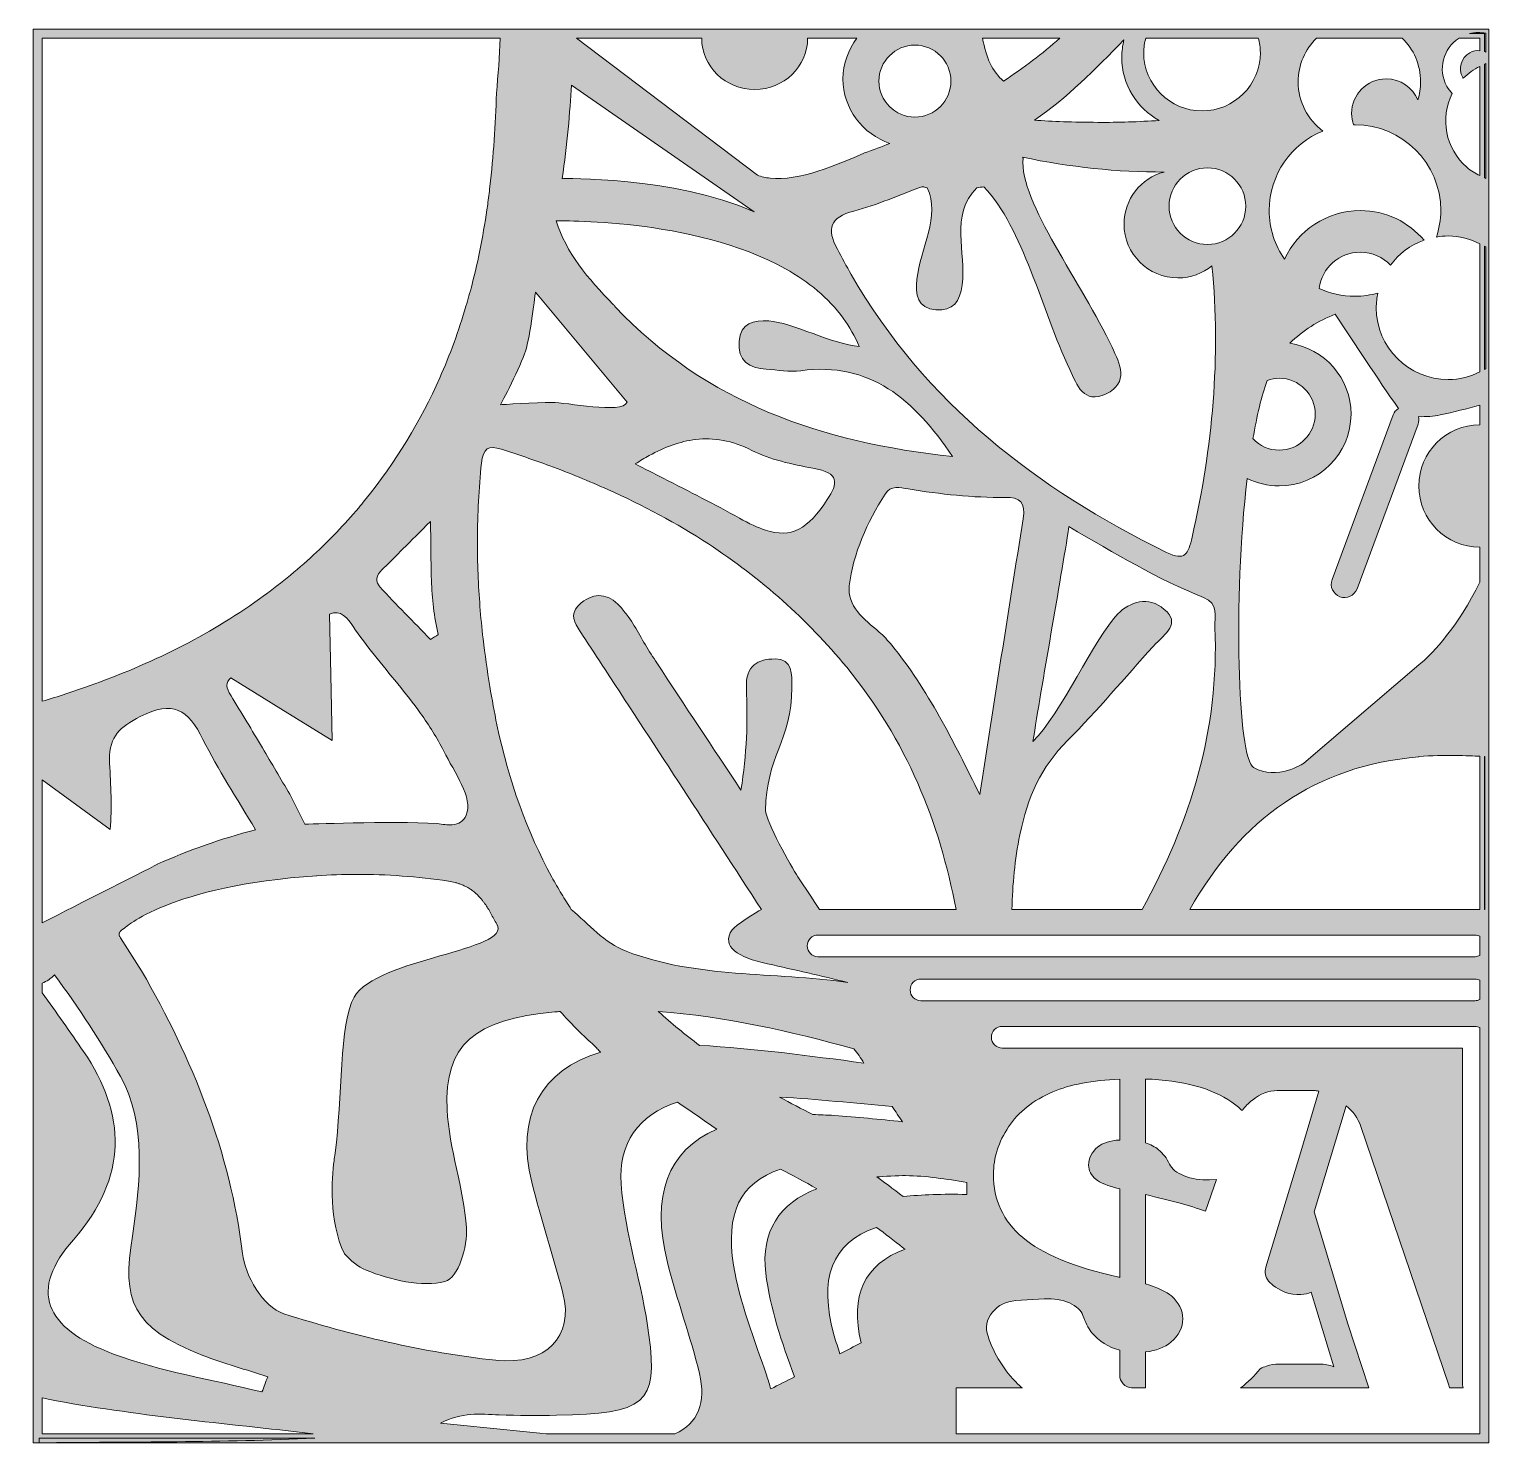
# Model space of a CAD drawing. Header units: inches. Extents: x 50 to 247, y -200 to -10.
import ezdxf

# ---------------------------------------------------------------- set-up
doc = ezdxf.new("R2010")
doc.units = ezdxf.units.IN
doc.header["$MEASUREMENT"] = 0
doc.layers.add('Layer 1', color=7, linetype='Continuous')

# ---------------------------------------------------------------- blocks, each defined once
blk = doc.blocks.new('block 2')
at = {"layer": 'Layer 1', "true_color": 0x434142}
h = blk.add_hatch(color=250, dxfattribs=at)
h.dxf.hatch_style = 2
h.paths.add_polyline_path([(50.32, -9.62), (50.32, -200.37), (246.68, -200.37), (246.68, -9.62)])
edge = h.paths.add_edge_path()
edge.add_spline(control_points=[(245.47, -12.52), (245.01, -12.48), (244.54, -12.56), (244.1, -12.8), (242.92, -13.46), (242.5, -14.96), (243.16, -16.14), (243.18, -16.18), (243.21, -16.21), (243.23, -16.24), (243.9, -15.56), (244.66, -15.03), (245.47, -14.64), (245.47, -14.64), (245.47, -29.38), (245.47, -29.38), (244.85, -29.08), (244.25, -28.73), (243.71, -28.25), (240.79, -25.72), (240.09, -21.6), (241.75, -18.31), (241.48, -18.02), (241.23, -17.7), (241.02, -17.34), (239.75, -15.06), (240.51, -12.21), (242.68, -10.82), (242.68, -10.82), (245.47, -10.82), (245.47, -10.82), (245.47, -10.82), (245.47, -12.52), (245.47, -12.52)], knot_values=[0, 0, 0, 0, 1, 1, 1, 2, 2, 2, 3, 3, 3, 4, 4, 4, 5, 5, 5, 6, 6, 6, 7, 7, 7, 8, 8, 8, 9, 9, 9, 10, 10, 10, 11, 11, 11, 11], degree=3, periodic=1)
edge = h.paths.add_edge_path()
edge.add_spline(control_points=[(105.27, -197.74), (108.1, -196.22), (110.62, -196.5), (113.16, -196.61), (115.74, -196.72), (118.33, -196.72), (120.92, -196.67), (132.86, -196.45), (134.59, -195.15), (133.38, -185.84), (132.49, -179), (130.12, -172.26), (129.62, -165.43), (129.21, -160.01), (132, -156.09), (137.21, -154.41), (138.99, -155.62), (140.76, -156.84), (142.52, -158.06), (135.89, -160.95), (133.62, -166.97), (135.88, -176.06), (137.13, -181.09), (138.99, -186.02), (140.19, -191.05), (141.1, -194.89), (140.02, -197.79), (136.87, -199.16), (136.87, -199.16), (119.53, -199.16), (119.53, -199.16), (114.78, -198.71), (110.03, -198.18), (105.27, -197.74)], knot_values=[0, 0, 0, 0, 1, 1, 1, 2, 2, 2, 3, 3, 3, 4, 4, 4, 5, 5, 5, 6, 6, 6, 7, 7, 7, 8, 8, 8, 9, 9, 9, 10, 10, 10, 11, 11, 11, 11], degree=3, periodic=1)
edge = h.paths.add_edge_path()
edge.add_spline(control_points=[(57.09, -147.57), (55.29, -144.92), (53.43, -142.27), (51.53, -139.65), (51.53, -139.65), (51.53, -138.34), (51.53, -138.34), (52.15, -138.13), (52.68, -137.7), (53.19, -137.24), (56.46, -141.71), (59.49, -146.28), (62.1, -150.97), (65.55, -157.18), (64.81, -165.41), (63.68, -172.5), (62.32, -181.05), (63.48, -184.87), (73.2, -188.59), (76.04, -189.67), (79.03, -190.52), (81.95, -191.47), (81.69, -192.15), (81.43, -192.84), (81.17, -193.52), (74.47, -191.86), (67.44, -190.75), (61.14, -188.4), (51.68, -184.87), (49.76, -179.78), (55.73, -172.97), (63.17, -164.47), (62.83, -156.02), (57.09, -147.57)], knot_values=[0, 0, 0, 0, 1, 1, 1, 2, 2, 2, 3, 3, 3, 4, 4, 4, 5, 5, 5, 6, 6, 6, 7, 7, 7, 8, 8, 8, 9, 9, 9, 10, 10, 10, 11, 11, 11, 11], degree=3, periodic=1)
edge = h.paths.add_edge_path()
edge.add_spline(control_points=[(140.49, -10.82), (140.5, -14.66), (143.69, -17.76), (147.64, -17.76), (151.58, -17.76), (154.78, -14.66), (154.78, -10.82), (154.78, -10.82), (161.44, -10.82), (161.44, -10.82), (160.26, -12.36), (159.55, -14.27), (159.55, -16.34), (159.55, -20.35), (162.2, -23.77), (165.89, -25.04), (164.78, -25.47), (163.65, -25.89), (162.46, -26.32), (158.89, -27.87), (153.53, -30.2), (149.72, -29.7), (149.15, -29.68), (148.57, -29.54), (148.01, -29.32), (148.01, -29.32), (123.6, -10.82), (123.6, -10.82), (123.6, -10.82), (140.49, -10.82), (140.49, -10.82)], knot_values=[0, 0, 0, 0, 1, 1, 1, 2, 2, 2, 3, 3, 3, 4, 4, 4, 5, 5, 5, 6, 6, 6, 7, 7, 7, 8, 8, 8, 9, 9, 9, 10, 10, 10, 10], degree=3, periodic=1)
edge = h.paths.add_edge_path()
edge.add_spline(control_points=[(226.6, -86.2), (227.52, -86.54), (228.56, -86.07), (228.9, -85.14), (228.9, -85.14), (237.14, -62.92), (237.14, -62.92), (237.26, -62.58), (237.28, -62.23), (237.2, -61.9), (238.21, -61.94), (239.3, -61.85), (240.13, -61.67), (241.94, -61.29), (243.72, -60.83), (245.47, -60.34), (245.47, -60.34), (245.47, -63), (245.47, -63), (240.92, -63.01), (237.23, -66.7), (237.23, -71.26), (237.23, -75.82), (240.92, -79.51), (245.47, -79.52), (245.47, -79.52), (245.47, -84.22), (245.47, -84.22), (242.57, -90.28), (239.01, -93.86), (237.74, -94.99), (237.74, -94.99), (237.26, -95.4), (237.26, -95.4), (237.26, -95.4), (237.26, -95.4), (237.26, -95.4), (237.26, -95.4), (221.73, -108.67), (221.73, -108.67), (221.73, -108.67), (218.08, -111.09), (214.95, -109.27), (212.79, -108.02), (212.16, -86.49), (214.08, -70.23), (215.39, -70.88), (216.85, -71.26), (218.4, -71.26), (223.74, -71.26), (228.09, -66.91), (228.09, -61.57), (228.09, -56.72), (224.5, -52.7), (219.84, -52.01), (221.57, -50.26), (223.71, -48.98), (225.96, -48.06), (228.75, -52.34), (231.57, -56.6), (234.48, -60.8), (234.17, -61), (233.91, -61.3), (233.77, -61.67), (233.77, -61.67), (225.54, -83.89), (225.54, -83.89), (225.19, -84.82), (225.67, -85.86), (226.6, -86.2)], knot_values=[0, 0, 0, 0, 1, 1, 1, 2, 2, 2, 3, 3, 3, 4, 4, 4, 5, 5, 5, 6, 6, 6, 7, 7, 7, 8, 8, 8, 9, 9, 9, 10, 10, 10, 11, 11, 11, 12, 12, 12, 13, 13, 13, 14, 14, 14, 15, 15, 15, 16, 16, 16, 17, 17, 17, 18, 18, 18, 19, 19, 19, 20, 20, 20, 21, 21, 21, 22, 22, 22, 23, 23, 23, 23], degree=3, periodic=1)
edge = h.paths.add_edge_path()
edge.add_spline(control_points=[(162, -186.91), (161.04, -187.39), (160.09, -187.88), (159.14, -188.36), (158.88, -187.56), (158.61, -186.76), (158.38, -185.96), (156.21, -178.17), (157.97, -173.43), (164.06, -171.31), (165.25, -172.19), (166.44, -173.09), (167.59, -174.04), (167.71, -174.11), (167.83, -174.17), (167.95, -174.24), (162.36, -176.35), (160.49, -180.45), (162, -186.91)], knot_values=[0, 0, 0, 0, 1, 1, 1, 2, 2, 2, 3, 3, 3, 4, 4, 4, 5, 5, 5, 6, 6, 6, 6], degree=3, periodic=1)
edge = h.paths.add_edge_path()
edge.add_spline(control_points=[(149.13, -177.47), (149.7, -182.19), (151.31, -186.85), (153, -191.48), (151.92, -192.03), (150.87, -192.57), (149.81, -193.11), (149.65, -192.54), (149.47, -191.96), (149.27, -191.35), (147.62, -186.4), (145.57, -181.46), (144.79, -176.42), (143.71, -169.45), (145.59, -165.3), (151.12, -163.46), (152.77, -164.29), (154.41, -165.17), (156.02, -166.09), (150.99, -168), (148.45, -171.92), (149.13, -177.47)], knot_values=[0, 0, 0, 0, 1, 1, 1, 2, 2, 2, 3, 3, 3, 4, 4, 4, 5, 5, 5, 6, 6, 6, 7, 7, 7, 7], degree=3, periodic=1)
edge = h.paths.add_edge_path()
edge.add_spline(control_points=[(151.8, -41.96), (154.89, -43.68), (157.6, -45.87), (159.59, -48.63), (160.44, -49.79), (161.17, -51.05), (161.72, -52.43), (158.35, -52.21), (152.62, -49.17), (149.53, -48.99), (147.53, -48.87), (145.74, -49.2), (145.53, -51.75), (145.31, -54.4), (146.91, -55.34), (149.18, -55.5), (150.73, -55.61), (152.32, -55.9), (153.85, -55.7), (163.19, -54.46), (169.13, -59.56), (174.32, -67.27), (156.77, -65.42), (141.19, -60.11), (128.82, -47.09), (128.72, -46.99), (128.66, -46.85), (128.56, -46.75), (125.12, -43.3), (122.19, -39.73), (120.86, -35.5), (120.86, -35.5), (139.3, -34.98), (151.8, -41.96)], knot_values=[0, 0, 0, 0, 1, 1, 1, 2, 2, 2, 3, 3, 3, 4, 4, 4, 5, 5, 5, 6, 6, 6, 7, 7, 7, 8, 8, 8, 9, 9, 9, 10, 10, 10, 11, 11, 11, 11], degree=3, periodic=1)
edge = h.paths.add_edge_path()
edge.add_spline(control_points=[(121.67, -29.79), (122.35, -25.22), (122.72, -20.77), (122.92, -17.17), (122.92, -17.17), (147.59, -34.26), (147.59, -34.26), (136.68, -29.42), (121.67, -29.79), (121.67, -29.79)], knot_values=[0, 0, 0, 0, 1, 1, 1, 2, 2, 2, 3, 3, 3, 3], degree=3, periodic=1)
edge = h.paths.add_edge_path()
edge.add_spline(control_points=[(181.44, -72.8), (183.42, -72.77), (184.22, -73.48), (183.87, -75.68), (181.86, -88.08), (179.95, -100.5), (178.01, -112.91), (174.44, -105.72), (171.05, -98.78), (166.12, -92.74), (165.67, -92.19), (164.97, -91.4), (164.45, -90.97), (162.37, -89.28), (160.08, -87.37), (160.4, -84.75), (160.92, -80.35), (162.83, -76.17), (165.23, -72.35), (165.99, -71.13), (167.26, -71.48), (168.34, -71.66), (172.68, -72.36), (177.04, -72.86), (181.44, -72.8)], knot_values=[0, 0, 0, 0, 1, 1, 1, 2, 2, 2, 3, 3, 3, 4, 4, 4, 5, 5, 5, 6, 6, 6, 7, 7, 7, 8, 8, 8, 8], degree=3, periodic=1)
edge = h.paths.add_edge_path()
edge.add_spline(control_points=[(157.44, -73.1), (154.78, -77.13), (152.61, -78.35), (149.1, -77.21), (148.05, -76.88), (146.9, -76.35), (145.57, -75.6), (142.25, -73.75), (138.82, -72.01), (135.31, -70.22), (134.06, -69.59), (132.8, -68.94), (131.53, -68.28), (132.15, -67.88), (132.78, -67.51), (133.4, -67.17), (135.49, -66.02), (137.56, -65.24), (139.68, -64.99), (142.09, -64.71), (144.57, -65.1), (147.27, -66.46), (149.71, -67.69), (152.67, -68.36), (155.49, -68.85), (159.14, -69.49), (158.89, -70.9), (157.44, -73.1)], knot_values=[0, 0, 0, 0, 1, 1, 1, 2, 2, 2, 3, 3, 3, 4, 4, 4, 5, 5, 5, 6, 6, 6, 7, 7, 7, 8, 8, 8, 9, 9, 9, 9], degree=3, periodic=1)
edge = h.paths.add_edge_path()
edge.add_spline(control_points=[(130.43, -59.95), (129.78, -61.62), (122.1, -59.95), (120.3, -59.98), (118.18, -60), (113.36, -60.29), (113.36, -60.29), (113.36, -60.29), (116.14, -54.96), (116.73, -53.05), (117.33, -51.12), (118.07, -45.09), (118.07, -45.09), (118.07, -45.09), (130.43, -59.95), (130.43, -59.95)], knot_values=[0, 0, 0, 0, 1, 1, 1, 2, 2, 2, 3, 3, 3, 4, 4, 4, 5, 5, 5, 5], degree=3, periodic=1)
edge = h.paths.add_edge_path()
edge.add_spline(control_points=[(113.48, -66.31), (115.68, -67.01), (117.86, -67.75), (120, -68.54), (122.66, -69.53), (125.26, -70.59), (127.82, -71.74), (132.55, -73.86), (137.09, -76.28), (141.41, -79.09), (144.91, -81.38), (148.25, -83.92), (151.43, -86.76), (154.46, -89.47), (157.35, -92.43), (160.05, -95.72), (168.14, -105.6), (172.58, -116.63), (174.81, -128.42), (174.81, -128.42), (156.39, -128.42), (156.39, -128.42), (155.42, -126.95), (154.44, -125.47), (153.47, -123.99), (152.58, -122.66), (149.12, -116.48), (149.12, -115.05), (149.09, -107.93), (152.66, -105.57), (152.65, -98.46), (152.64, -96.69), (152.82, -94.6), (150.39, -94.6), (148.12, -94.6), (146.38, -95.46), (146.52, -98.5), (146.72, -102.96), (146.57, -107.44), (145.79, -112.29), (142, -106.58), (138.19, -100.89), (134.44, -95.14), (134.19, -94.75), (133.93, -94.36), (133.67, -93.96), (132.59, -92.3), (131.73, -90.5), (130.58, -88.89), (130.24, -88.41), (129.88, -87.95), (129.48, -87.51), (127.83, -85.73), (126.05, -85.6), (124.23, -87.03), (122.76, -88.18), (123.13, -89.3), (123.81, -90.43), (124.01, -90.75), (124.22, -91.07), (124.43, -91.39), (125.44, -92.93), (126.44, -94.48), (127.45, -96.02), (134.5, -106.81), (141.54, -117.61), (148.55, -128.42), (148.55, -128.42), (148.55, -128.42), (148.55, -128.42), (148.55, -128.42), (148.55, -128.42), (148.55, -128.42), (147.93, -128.73), (144.99, -130.56), (144.59, -131.16), (143.08, -133.46), (145.32, -134.85), (149.39, -135.75), (153.02, -136.55), (156.61, -137.4), (160.2, -138.25), (150.23, -136.85), (139.69, -137.68), (130.31, -134.05), (127.34, -132.9), (125.22, -130.38), (122.9, -128.42), (122.9, -128.42), (122.9, -128.42), (122.9, -128.42), (122.9, -128.42), (122.9, -128.42), (122.9, -128.42), (122.67, -128.07), (122.46, -127.71), (122.24, -127.36), (122.02, -127.01), (121.79, -126.67), (121.58, -126.31), (121.13, -125.56), (120.69, -124.81), (120.27, -124.03), (116.98, -117.99), (114.47, -111.19), (112.87, -103.51), (112.51, -101.78), (112.2, -100.04), (111.91, -98.3), (111.55, -96.16), (111.25, -94.02), (111, -91.87), (110.66, -88.98), (110.44, -86.08), (110.32, -83.17), (110.26, -81.6), (110.23, -80.03), (110.24, -78.46), (110.25, -75.04), (110.41, -71.62), (110.78, -68.18), (111, -66.14), (111.71, -65.74), (113.48, -66.31)], knot_values=[0, 0, 0, 0, 1, 1, 1, 2, 2, 2, 3, 3, 3, 4, 4, 4, 5, 5, 5, 6, 6, 6, 7, 7, 7, 8, 8, 8, 9, 9, 9, 10, 10, 10, 11, 11, 11, 12, 12, 12, 13, 13, 13, 14, 14, 14, 15, 15, 15, 16, 16, 16, 17, 17, 17, 18, 18, 18, 19, 19, 19, 20, 20, 20, 21, 21, 21, 22, 22, 22, 23, 23, 23, 24, 24, 24, 25, 25, 25, 26, 26, 26, 27, 27, 27, 28, 28, 28, 29, 29, 29, 30, 30, 30, 31, 31, 31, 32, 32, 32, 33, 33, 33, 34, 34, 34, 35, 35, 35, 36, 36, 36, 37, 37, 37, 38, 38, 38, 39, 39, 39, 40, 40, 40, 41, 41, 41, 41], degree=3, periodic=1)
edge = h.paths.add_edge_path()
edge.add_spline(control_points=[(161.01, -147.22), (161.5, -147.81), (161.95, -148.44), (162.37, -149.13), (154.99, -148.17), (147.6, -147.16), (140.19, -146.75), (138.26, -145.3), (136.4, -143.77), (134.63, -142.16), (143.68, -142.85), (152.4, -144.84), (161.01, -147.22)], knot_values=[0, 0, 0, 0, 1, 1, 1, 2, 2, 2, 3, 3, 3, 4, 4, 4, 4], degree=3, periodic=1)
edge = h.paths.add_edge_path()
edge.add_spline(control_points=[(155.5, -156.09), (153.97, -155.33), (152.46, -154.54), (150.99, -153.72), (156.06, -154.02), (161.12, -154.55), (166.19, -155.01), (166.65, -155.69), (167.1, -156.37), (167.56, -157.05), (164.49, -156.74), (161.43, -156.41), (158.35, -156.21), (157.36, -156.14), (156.42, -156.11), (155.5, -156.09)], knot_values=[0, 0, 0, 0, 1, 1, 1, 2, 2, 2, 3, 3, 3, 4, 4, 4, 5, 5, 5, 5], degree=3, periodic=1)
edge = h.paths.add_edge_path()
edge.add_spline(control_points=[(167.69, -167.16), (166.35, -166.18), (164.84, -164.96), (164.1, -164.49), (164.96, -164.45), (167.05, -164.32), (167.99, -164.33), (170.76, -164.35), (173.52, -164.8), (176.28, -165.24), (176.28, -165.24), (176.28, -166.87), (176.28, -166.87), (176.27, -166.87), (176.26, -166.87), (176.25, -166.87), (173.01, -166.79), (170.17, -166.89), (167.69, -167.16)], knot_values=[0, 0, 0, 0, 1, 1, 1, 2, 2, 2, 3, 3, 3, 4, 4, 4, 5, 5, 5, 6, 6, 6, 6], degree=3, periodic=1)
edge = h.paths.add_edge_path()
edge.add_spline(control_points=[(170.07, -140.72), (169.26, -140.72), (168.61, -140.06), (168.61, -139.26), (168.61, -138.46), (169.26, -137.8), (170.07, -137.8), (170.07, -137.8), (244.82, -137.8), (244.82, -137.8), (245.06, -137.8), (245.28, -137.87), (245.47, -137.97), (245.47, -137.97), (245.47, -140.55), (245.47, -140.55), (245.28, -140.65), (245.06, -140.72), (244.82, -140.72), (244.82, -140.72), (170.07, -140.72), (170.07, -140.72)], knot_values=[0, 0, 0, 0, 1, 1, 1, 2, 2, 2, 3, 3, 3, 4, 4, 4, 5, 5, 5, 6, 6, 6, 7, 7, 7, 7], degree=3, periodic=1)
edge = h.paths.add_edge_path()
edge.add_spline(control_points=[(244.82, -134.78), (244.82, -134.78), (156.18, -134.78), (156.18, -134.78), (155.38, -134.78), (154.72, -134.12), (154.72, -133.32), (154.72, -132.52), (155.38, -131.86), (156.18, -131.86), (156.18, -131.86), (244.82, -131.86), (244.82, -131.86), (245.06, -131.86), (245.28, -131.93), (245.47, -132.03), (245.47, -132.03), (245.47, -134.61), (245.47, -134.61), (245.28, -134.71), (245.06, -134.78), (244.82, -134.78)], knot_values=[0, 0, 0, 0, 1, 1, 1, 2, 2, 2, 3, 3, 3, 4, 4, 4, 5, 5, 5, 6, 6, 6, 7, 7, 7, 7], degree=3, periodic=1)
edge = h.paths.add_edge_path()
edge.add_spline(control_points=[(182.34, -128.42), (182.42, -125.07), (182.73, -121.73), (183.41, -118.35), (184.45, -113.27), (186.27, -109.19), (189.86, -105.59), (193.9, -101.56), (197.56, -97.14), (201.41, -92.91), (203.13, -91.03), (205.14, -89.85), (202.9, -87.91), (200.75, -86.05), (198.23, -86.89), (196.64, -88.52), (193.56, -91.68), (188.83, -102.19), (185.18, -105.74), (186.33, -98.33), (188.9, -84.05), (190.04, -76.75), (196.27, -80.4), (202.01, -83.82), (208.19, -86.31), (210.26, -87.14), (209.66, -88.86), (209.73, -90.35), (210.33, -104.14), (206.39, -116.67), (199.9, -128.42), (199.9, -128.42), (182.34, -128.42), (182.34, -128.42)], knot_values=[0, 0, 0, 0, 1, 1, 1, 2, 2, 2, 3, 3, 3, 4, 4, 4, 5, 5, 5, 6, 6, 6, 7, 7, 7, 8, 8, 8, 9, 9, 9, 10, 10, 10, 11, 11, 11, 11], degree=3, periodic=1)
edge = h.paths.add_edge_path()
edge.add_spline(control_points=[(206.65, -78.17), (206.14, -80.39), (205.75, -81.49), (203.18, -80.22), (185.72, -71.62), (170.69, -60.15), (160.66, -42.73), (160.02, -41.61), (159.43, -40.45), (158.8, -39.31), (157.26, -36.55), (157.84, -34.98), (161.03, -34.16), (164.16, -33.34), (167.16, -31.99), (170.21, -30.88), (170.33, -30.84), (170.49, -30.94), (170.92, -31.04), (172.73, -34.79), (169.98, -39.24), (169.53, -43.37), (169.3, -45.43), (169.58, -47.27), (172.09, -47.5), (174.4, -47.7), (175.35, -46.34), (175.64, -44.13), (176.22, -39.74), (173.9, -34.78), (177.59, -31.01), (177.92, -30.97), (178.24, -30.93), (178.56, -30.89), (183.9, -36.53), (186.28, -47.32), (190.14, -55.54), (191.13, -57.65), (192.03, -60.27), (195.04, -58.83), (198.2, -57.32), (196.9, -54.79), (195.85, -52.52), (191.87, -44.01), (183.34, -32.97), (183.84, -27.04), (183.84, -26.98), (183.8, -26.94), (183.77, -26.89), (190.17, -28.24), (196.55, -28.92), (202.89, -28.89), (199.77, -29.7), (197.47, -32.54), (197.47, -35.91), (197.47, -39.93), (200.72, -43.18), (204.74, -43.18), (206.48, -43.18), (208.08, -42.57), (209.33, -41.55), (210.52, -53.84), (209.44, -66.05), (206.65, -78.17)], knot_values=[0, 0, 0, 0, 1, 1, 1, 2, 2, 2, 3, 3, 3, 4, 4, 4, 5, 5, 5, 6, 6, 6, 7, 7, 7, 8, 8, 8, 9, 9, 9, 10, 10, 10, 11, 11, 11, 12, 12, 12, 13, 13, 13, 14, 14, 14, 15, 15, 15, 16, 16, 16, 17, 17, 17, 18, 18, 18, 19, 19, 19, 20, 20, 20, 21, 21, 21, 21], degree=3, periodic=1)
edge = h.paths.add_edge_path()
edge.add_spline(control_points=[(169.26, -21.48), (166.58, -21.48), (164.4, -19.3), (164.4, -16.62), (164.4, -13.95), (166.58, -11.77), (169.26, -11.77), (171.94, -11.77), (174.11, -13.95), (174.11, -16.62), (174.11, -19.3), (171.94, -21.48), (169.26, -21.48)], knot_values=[0, 0, 0, 0, 1, 1, 1, 2, 2, 2, 3, 3, 3, 4, 4, 4, 4], degree=3, periodic=1)
edge = h.paths.add_edge_path()
edge.add_spline(control_points=[(202.21, -21.93), (199.45, -22.11), (196.7, -22.22), (193.95, -22.19), (190.59, -22.16), (187.77, -22.08), (185.39, -21.89), (189.77, -18.92), (193.53, -15.09), (197.46, -11.05), (197.27, -11.81), (197.16, -12.6), (197.16, -13.42), (197.16, -17.09), (199.2, -20.28), (202.21, -21.93)], knot_values=[0, 0, 0, 0, 1, 1, 1, 2, 2, 2, 3, 3, 3, 4, 4, 4, 5, 5, 5, 5], degree=3, periodic=1)
edge = h.paths.add_edge_path()
edge.add_spline(control_points=[(208.72, -38.67), (205.86, -38.67), (203.55, -36.35), (203.55, -33.5), (203.55, -30.64), (205.86, -28.33), (208.72, -28.33), (211.57, -28.33), (213.89, -30.64), (213.89, -33.5), (213.89, -36.35), (211.57, -38.67), (208.72, -38.67)], knot_values=[0, 0, 0, 0, 1, 1, 1, 2, 2, 2, 3, 3, 3, 4, 4, 4, 4], degree=3, periodic=1)
edge = h.paths.add_edge_path()
edge.add_spline(control_points=[(223.26, -61.57), (223.26, -64.25), (221.08, -66.43), (218.4, -66.43), (217, -66.43), (215.74, -65.82), (214.86, -64.87), (215.38, -61.82), (216.02, -59.13), (216.78, -57.02), (217.29, -56.84), (217.83, -56.72), (218.4, -56.72), (221.08, -56.72), (223.26, -58.9), (223.26, -61.57)], knot_values=[0, 0, 0, 0, 1, 1, 1, 2, 2, 2, 3, 3, 3, 4, 4, 4, 5, 5, 5, 5], degree=3, periodic=1)
edge = h.paths.add_edge_path()
edge.add_spline(control_points=[(215.86, -12.78), (215.86, -17.12), (212.33, -20.65), (207.99, -20.65), (203.65, -20.65), (200.12, -17.12), (200.12, -12.78), (200.12, -12.1), (200.24, -11.45), (200.4, -10.82), (200.4, -10.82), (215.57, -10.82), (215.57, -10.82), (215.74, -11.45), (215.86, -12.1), (215.86, -12.78)], knot_values=[0, 0, 0, 0, 1, 1, 1, 2, 2, 2, 3, 3, 3, 4, 4, 4, 5, 5, 5, 5], degree=3, periodic=1)
edge = h.paths.add_edge_path()
edge.add_spline(control_points=[(181.22, -16.63), (179.69, -15.34), (178.85, -13.48), (178.39, -10.82), (178.39, -10.82), (188.82, -10.82), (188.82, -10.82), (186.43, -12.94), (183.89, -14.86), (181.22, -16.63)], knot_values=[0, 0, 0, 0, 1, 1, 1, 2, 2, 2, 3, 3, 3, 3], degree=3, periodic=1)
edge = h.paths.add_edge_path()
edge.add_spline(control_points=[(112.79, -18.26), (112.69, -22.52), (112.4, -26.72), (111.92, -30.86), (111.82, -31.67), (111.73, -32.48), (111.62, -33.28), (111.1, -37), (110.39, -40.66), (109.46, -44.24), (109.23, -45.16), (108.96, -46.08), (108.69, -46.99), (107.72, -50.28), (106.55, -53.52), (105.15, -56.68), (102.59, -62.45), (99.27, -67.98), (95.02, -73.2), (94.75, -73.53), (94.49, -73.87), (94.22, -74.21), (92.29, -76.49), (90.25, -78.59), (88.13, -80.56), (85.81, -82.71), (83.38, -84.68), (80.85, -86.49), (73.84, -91.52), (66.09, -95.3), (57.87, -98.24), (55.79, -98.98), (53.67, -99.67), (51.53, -100.32), (51.53, -100.32), (51.53, -10.82), (51.53, -10.82), (51.53, -10.82), (113.32, -10.82), (113.32, -10.82), (113.2, -13.31), (113.04, -15.78), (112.79, -18.26)], knot_values=[0, 0, 0, 0, 1, 1, 1, 2, 2, 2, 3, 3, 3, 4, 4, 4, 5, 5, 5, 6, 6, 6, 7, 7, 7, 8, 8, 8, 9, 9, 9, 10, 10, 10, 11, 11, 11, 12, 12, 12, 13, 13, 13, 14, 14, 14, 14], degree=3, periodic=1)
edge = h.paths.add_edge_path()
edge.add_spline(control_points=[(90.45, -96.76), (90.45, -96.76), (90.26, -88.57), (90.26, -88.57), (91.78, -87.8), (92.79, -89.22), (93.46, -90.22), (94.36, -91.55), (95.33, -92.82), (96.33, -94.07), (98.41, -96.69), (100.61, -99.23), (102.56, -101.95), (103.72, -103.56), (104.79, -105.23), (105.69, -107.04), (107.1, -109.88), (109.71, -113.38), (108.72, -115.68), (108.35, -116.54), (107.68, -116.89), (106.84, -116.97), (106.24, -117.03), (105.54, -116.94), (104.82, -116.81), (98.4, -116.47), (86.96, -116.91), (86.96, -116.91), (86.96, -116.91), (84.93, -112.87), (84.93, -112.87), (84.93, -112.87), (84.93, -112.87), (84.93, -112.87), (83.69, -110.78), (82.46, -108.68), (81.22, -106.59), (79.83, -104.24), (78.42, -101.89), (76.99, -99.57), (76.29, -98.45), (76.24, -97.79), (76.96, -97.15), (76.96, -97.15), (83.73, -101.35), (83.73, -101.35), (83.73, -101.35), (90.64, -105.63), (90.64, -105.63), (90.64, -105.63), (90.45, -96.76), (90.45, -96.76)], knot_values=[0, 0, 0, 0, 1, 1, 1, 2, 2, 2, 3, 3, 3, 4, 4, 4, 5, 5, 5, 6, 6, 6, 7, 7, 7, 8, 8, 8, 9, 9, 9, 10, 10, 10, 11, 11, 11, 12, 12, 12, 13, 13, 13, 14, 14, 14, 15, 15, 15, 16, 16, 16, 17, 17, 17, 17], degree=3, periodic=1)
edge = h.paths.add_edge_path()
edge.add_spline(control_points=[(97.63, -82.29), (98.47, -81.47), (99.31, -80.63), (100.19, -79.75), (101.32, -78.62), (102.52, -77.42), (103.89, -76.04), (103.93, -77.19), (103.94, -78.3), (103.95, -79.4), (103.96, -80.96), (103.97, -82.48), (104.03, -83.97), (104.13, -86.48), (104.36, -88.9), (104.96, -91.3), (104.61, -91.52), (104.25, -91.74), (103.9, -91.96), (101.62, -89.6), (99.29, -87.29), (97.07, -84.87), (97.03, -84.82), (97, -84.78), (96.97, -84.73), (96.26, -83.81), (96.89, -83.01), (97.63, -82.29)], knot_values=[0, 0, 0, 0, 1, 1, 1, 2, 2, 2, 3, 3, 3, 4, 4, 4, 5, 5, 5, 6, 6, 6, 7, 7, 7, 8, 8, 8, 9, 9, 9, 9], degree=3, periodic=1)
edge = h.paths.add_edge_path()
edge.add_spline(control_points=[(51.53, -110.9), (51.53, -110.9), (60.7, -117.63), (60.7, -117.63), (60.93, -114.64), (60.78, -111.64), (60.61, -108.68), (60.6, -108.5), (60.61, -108.36), (60.61, -108.19), (60.57, -104.97), (62.01, -103.83), (64.75, -102.39), (69.13, -100.08), (71.22, -101.46), (73.21, -105.46), (75.24, -109.54), (77.76, -113.36), (80.3, -117.67), (75.61, -118.85), (71.26, -120.46), (67.04, -122.29), (67.04, -122.29), (67.07, -122.31), (67.07, -122.31), (65.27, -123.22), (53.8, -129.04), (51.53, -130.2), (51.53, -130.2), (51.53, -110.9), (51.53, -110.9)], knot_values=[0, 0, 0, 0, 1, 1, 1, 2, 2, 2, 3, 3, 3, 4, 4, 4, 5, 5, 5, 6, 6, 6, 7, 7, 7, 8, 8, 8, 9, 9, 9, 10, 10, 10, 10], degree=3, periodic=1)
edge = h.paths.add_edge_path()
edge.add_spline(control_points=[(78.53, -174.83), (76.92, -161.19), (71.79, -148.66), (64.93, -136.68), (64.93, -136.68), (62.09, -132.22), (62.09, -132.22), (62.04, -132.16), (62.01, -132.11), (61.98, -132.05), (61.98, -132.05), (61.95, -132.01), (61.95, -132.01), (61.95, -132.01), (61.96, -132.01), (61.96, -132.01), (61.92, -131.94), (61.9, -131.86), (61.9, -131.78), (61.9, -131.73), (61.93, -131.68), (61.94, -131.63), (61.93, -131.61), (61.91, -131.59), (61.9, -131.58), (61.92, -131.57), (61.94, -131.56), (61.96, -131.55), (62.05, -131.32), (62.29, -131.11), (62.62, -130.93), (62.62, -130.93), (62.61, -130.94), (62.61, -130.94), (62.61, -130.94), (68.63, -125.2), (88.58, -123.86), (88.58, -123.86), (88.51, -123.87), (88.51, -123.87), (90.3, -123.75), (92.1, -123.67), (93.91, -123.67), (97.98, -123.67), (102.11, -123.97), (106.31, -124.59), (106.63, -124.63), (106.94, -124.7), (107.24, -124.77), (107.38, -124.81), (107.5, -124.86), (107.63, -124.9), (107.78, -124.94), (107.93, -124.99), (108.07, -125.04), (108.16, -125.07), (108.23, -125.11), (108.31, -125.15), (108.39, -125.19), (108.47, -125.22), (108.55, -125.26), (108.64, -125.3), (108.74, -125.34), (108.83, -125.39), (109, -125.49), (109.17, -125.59), (109.33, -125.7), (109.39, -125.75), (109.46, -125.78), (109.52, -125.83), (109.69, -125.96), (109.86, -126.1), (110.02, -126.24), (110.06, -126.28), (110.1, -126.31), (110.14, -126.35), (110.31, -126.51), (110.48, -126.69), (110.64, -126.87), (110.67, -126.9), (110.69, -126.93), (110.72, -126.96), (110.8, -127.06), (110.88, -127.17), (110.96, -127.28), (111.05, -127.39), (111.13, -127.49), (111.21, -127.6), (111.22, -127.62), (111.23, -127.63), (111.25, -127.65), (111.25, -127.65), (111.25, -127.65), (111.25, -127.65), (111.52, -128.05), (111.79, -128.47), (112.04, -128.94), (112.3, -129.44), (112.58, -129.92), (112.85, -130.4), (112.85, -130.4), (112.85, -130.4), (112.85, -130.4), (114.97, -133.98), (96.68, -134.94), (93.6, -140.24), (91.61, -143.68), (91.99, -154.06), (91.05, -161.24), (91.05, -161.24), (91.05, -161.24), (91.05, -161.24), (91.05, -161.24), (91.05, -161.27), (91.04, -161.32), (90.99, -161.66), (90.94, -161.99), (90.89, -162.32), (90.59, -164.68), (90.15, -170.49), (92.29, -174.86), (93.14, -175.82), (94.13, -176.63), (95.24, -177.09), (98.4, -178.38), (102.83, -179.44), (105.85, -178.61), (107.72, -178.1), (108.91, -173.86), (108.75, -171.37), (108.41, -166.02), (106.4, -160.73), (106.15, -155.39), (105.76, -146.64), (109.78, -143.23), (120.68, -142.23), (120.92, -142.21), (121.16, -142.2), (121.4, -142.18), (122.78, -143.7), (124.22, -145.16), (125.74, -146.55), (126.12, -146.91), (126.47, -147.24), (126.73, -147.57), (126.78, -147.6), (126.84, -147.64), (126.89, -147.67), (118.72, -150.09), (115.39, -156.4), (117.57, -165.2), (118.82, -170.23), (120.46, -175.19), (121.77, -180.2), (123.29, -186.03), (119.52, -189.96), (112.71, -189.24), (102.97, -188.2), (93.29, -185.86), (84.13, -182.98), (81.28, -182.08), (78.88, -177.75), (78.53, -174.83)], knot_values=[0, 0, 0, 0, 1, 1, 1, 2, 2, 2, 3, 3, 3, 4, 4, 4, 5, 5, 5, 6, 6, 6, 7, 7, 7, 8, 8, 8, 9, 9, 9, 10, 10, 10, 11, 11, 11, 12, 12, 12, 13, 13, 13, 14, 14, 14, 15, 15, 15, 16, 16, 16, 17, 17, 17, 18, 18, 18, 19, 19, 19, 20, 20, 20, 21, 21, 21, 22, 22, 22, 23, 23, 23, 24, 24, 24, 25, 25, 25, 26, 26, 26, 27, 27, 27, 28, 28, 28, 29, 29, 29, 30, 30, 30, 31, 31, 31, 32, 32, 32, 33, 33, 33, 34, 34, 34, 35, 35, 35, 36, 36, 36, 37, 37, 37, 38, 38, 38, 39, 39, 39, 40, 40, 40, 41, 41, 41, 42, 42, 42, 43, 43, 43, 44, 44, 44, 45, 45, 45, 46, 46, 46, 47, 47, 47, 48, 48, 48, 49, 49, 49, 50, 50, 50, 51, 51, 51, 52, 52, 52, 53, 53, 53, 54, 54, 54, 54], degree=3, periodic=1)
edge = h.paths.add_edge_path()
edge.add_spline(control_points=[(174.83, -192.98), (174.83, -192.98), (183.76, -192.98), (183.76, -192.98), (183.56, -192.81), (183.35, -192.65), (183.16, -192.48), (181.29, -190.63), (179.94, -188.48), (179.13, -186.01), (178.7, -184.82), (178.9, -183.74), (179.72, -182.76), (180.5, -181.81), (181.55, -181.29), (182.85, -181.2), (182.85, -181.2), (186.7, -180.97), (186.7, -180.97), (187.97, -180.89), (189.11, -181.06), (190.1, -181.51), (191.07, -181.96), (191.68, -182.52), (191.92, -183.2), (192.22, -184.12), (192.61, -184.88), (193.1, -185.48), (194.07, -186.69), (195.34, -187.48), (196.88, -187.87), (196.88, -187.87), (196.88, -191.25), (196.88, -191.25), (196.88, -192.15), (197.59, -192.89), (198.48, -192.97), (198.48, -192.97), (198.48, -192.97), (198.48, -192.97), (198.48, -192.97), (198.57, -192.97), (198.57, -192.97), (198.58, -192.98), (198.6, -192.98), (198.62, -192.98), (198.64, -192.98), (198.65, -192.98), (198.67, -192.98), (198.67, -192.98), (200.35, -192.98), (200.35, -192.98), (200.35, -192.98), (200.35, -191.25), (200.35, -191.25), (200.35, -191.25), (200.35, -188.11), (200.35, -188.11), (201.81, -187.96), (202.95, -187.53), (203.8, -186.81), (204.86, -185.89), (205.39, -184.84), (205.39, -183.65), (205.39, -182.49), (204.87, -181.46), (203.85, -180.57), (203.21, -180.01), (202.05, -179.46), (200.35, -178.92), (200.35, -178.92), (200.35, -166.89), (200.35, -166.89), (203.64, -167.63), (206.33, -168.37), (208.45, -169.12), (208.45, -169.12), (209.92, -164.83), (209.92, -164.83), (209.92, -164.83), (209.02, -164.88), (209.02, -164.88), (207.75, -164.97), (206.6, -164.79), (205.57, -164.35), (204.57, -163.96), (203.92, -163.44), (203.62, -162.79), (203.23, -161.98), (202.73, -161.33), (202.12, -160.83), (201.64, -160.44), (201.05, -160.13), (200.35, -159.89), (200.35, -159.89), (200.35, -151.29), (200.35, -151.29), (205.37, -151.46), (209.26, -152.5), (212.01, -154.41), (212.5, -154.75), (212.96, -155.13), (213.39, -155.55), (213.41, -155.52), (213.43, -155.5), (213.44, -155.48), (213.81, -154.99), (214.25, -154.55), (214.79, -154.15), (215.89, -153.28), (217, -152.85), (218.13, -152.85), (218.13, -152.85), (223.09, -152.85), (223.09, -152.85), (223.28, -152.85), (223.5, -152.88), (223.74, -152.94), (223.74, -152.94), (221.3, -161.1), (221.3, -161.1), (221.3, -161.1), (216.59, -176.7), (216.59, -176.7), (216.4, -177.36), (216.55, -178.04), (216.95, -178.55), (216.95, -178.55), (216.95, -178.55), (216.95, -178.55), (216.95, -178.55), (216.96, -178.56), (216.96, -178.56), (217.07, -178.7), (217.2, -178.81), (217.34, -178.92), (217.95, -179.45), (219.24, -180.39), (220.8, -180.35), (220.83, -180.35), (220.85, -180.35), (220.89, -180.35), (220.94, -180.35), (220.98, -180.36), (221.03, -180.36), (221.03, -180.36), (221.31, -180.36), (221.31, -180.36), (221.85, -180.36), (222.32, -180.26), (222.73, -180.07), (222.73, -180.07), (225.76, -190.12), (225.76, -190.12), (225.16, -189.9), (224.53, -189.76), (223.85, -189.76), (223.85, -189.76), (218.37, -189.76), (218.37, -189.76), (217.79, -189.76), (217.23, -189.86), (216.68, -190.04), (216.39, -190.13), (216.11, -190.25), (215.83, -190.38), (215.07, -191.36), (214.19, -192.22), (213.2, -192.98), (213.2, -192.98), (230.51, -192.98), (230.51, -192.98), (230.51, -192.98), (227.68, -184.32), (227.68, -184.32), (227.68, -184.32), (223.11, -169.2), (223.11, -169.2), (223.11, -169.2), (227.43, -154.89), (227.43, -154.89), (228.36, -155.65), (229.03, -156.59), (229.42, -157.71), (229.42, -157.71), (241.28, -192.62), (241.28, -192.62), (241.32, -192.74), (241.33, -192.86), (241.37, -192.98), (241.37, -192.98), (243.2, -192.98), (243.2, -192.98), (243.17, -192.86), (243.13, -192.74), (243.13, -192.61), (243.13, -192.61), (243.13, -147.11), (243.13, -147.11), (243.13, -147.11), (181.04, -147.11), (181.04, -147.11), (180.24, -147.11), (179.58, -146.45), (179.58, -145.65), (179.58, -144.85), (180.24, -144.19), (181.04, -144.19), (181.04, -144.19), (244.82, -144.19), (244.82, -144.19), (245.06, -144.19), (245.28, -144.26), (245.47, -144.36), (245.47, -144.36), (245.47, -199.16), (245.47, -199.16), (245.47, -199.16), (174.83, -199.16), (174.83, -199.16), (174.83, -199.16), (174.83, -192.98), (174.83, -192.98)], knot_values=[0, 0, 0, 0, 1, 1, 1, 2, 2, 2, 3, 3, 3, 4, 4, 4, 5, 5, 5, 6, 6, 6, 7, 7, 7, 8, 8, 8, 9, 9, 9, 10, 10, 10, 11, 11, 11, 12, 12, 12, 13, 13, 13, 14, 14, 14, 15, 15, 15, 16, 16, 16, 17, 17, 17, 18, 18, 18, 19, 19, 19, 20, 20, 20, 21, 21, 21, 22, 22, 22, 23, 23, 23, 24, 24, 24, 25, 25, 25, 26, 26, 26, 27, 27, 27, 28, 28, 28, 29, 29, 29, 30, 30, 30, 31, 31, 31, 32, 32, 32, 33, 33, 33, 34, 34, 34, 35, 35, 35, 36, 36, 36, 37, 37, 37, 38, 38, 38, 39, 39, 39, 40, 40, 40, 41, 41, 41, 42, 42, 42, 43, 43, 43, 44, 44, 44, 45, 45, 45, 46, 46, 46, 47, 47, 47, 48, 48, 48, 49, 49, 49, 50, 50, 50, 51, 51, 51, 52, 52, 52, 53, 53, 53, 54, 54, 54, 55, 55, 55, 56, 56, 56, 57, 57, 57, 58, 58, 58, 59, 59, 59, 60, 60, 60, 61, 61, 61, 62, 62, 62, 63, 63, 63, 64, 64, 64, 65, 65, 65, 66, 66, 66, 67, 67, 67, 68, 68, 68, 69, 69, 69, 70, 70, 70, 71, 71, 71, 72, 72, 72, 73, 73, 73, 74, 74, 74, 74], degree=3, periodic=1)
edge = h.paths.add_edge_path()
edge.add_spline(control_points=[(193.69, -164.84), (194.2, -165.29), (195.27, -165.71), (196.88, -166.11), (196.88, -166.11), (196.88, -178.06), (196.88, -178.06), (196.85, -178.05), (196.81, -178.04), (196.77, -178.03), (190.69, -176.67), (186.37, -174.88), (183.8, -172.68), (181.17, -170.45), (179.85, -167.62), (179.85, -164.17), (179.85, -161.91), (180.53, -159.77), (181.89, -157.75), (183.23, -155.73), (185.22, -154.15), (187.88, -153.02), (190.16, -152.04), (193.17, -151.47), (196.88, -151.32), (196.88, -151.32), (196.88, -159.52), (196.88, -159.52), (195.61, -159.61), (194.61, -159.91), (193.91, -160.47), (193.1, -161.15), (192.69, -161.97), (192.69, -162.92), (192.69, -163.63), (193.02, -164.27), (193.69, -164.84)], knot_values=[0, 0, 0, 0, 1, 1, 1, 2, 2, 2, 3, 3, 3, 4, 4, 4, 5, 5, 5, 6, 6, 6, 7, 7, 7, 8, 8, 8, 9, 9, 9, 10, 10, 10, 11, 11, 11, 12, 12, 12, 12], degree=3, periodic=1)
edge = h.paths.add_edge_path()
edge.add_spline(control_points=[(211.91, -128.42), (211.91, -128.42), (206.34, -128.42), (206.34, -128.42), (213.21, -116.25), (223.23, -109), (237.25, -107.82), (237.25, -107.82), (237.25, -107.77), (237.25, -107.77), (240.67, -107.53), (244, -107.66), (245.47, -107.74), (245.47, -107.74), (245.47, -128.42), (245.47, -128.42), (245.47, -128.42), (211.91, -128.42), (211.91, -128.42)], knot_values=[0, 0, 0, 0, 1, 1, 1, 2, 2, 2, 3, 3, 3, 4, 4, 4, 5, 5, 5, 6, 6, 6, 6], degree=3, periodic=1)
edge = h.paths.add_edge_path()
edge.add_spline(control_points=[(241.19, -56.9), (235.85, -56.9), (231.5, -52.55), (231.5, -47.21), (231.5, -46.53), (231.58, -45.87), (231.71, -45.23), (230.73, -45.5), (229.7, -45.66), (228.63, -45.66), (226.89, -45.66), (225.26, -45.27), (223.78, -44.59), (224.16, -41.84), (226.5, -39.71), (229.35, -39.71), (230.95, -39.71), (232.39, -40.39), (233.41, -41.46), (234.54, -39.93), (236.11, -38.75), (237.94, -38.1), (235.87, -35.66), (232.8, -34.09), (229.35, -34.09), (224.81, -34.09), (220.9, -36.79), (219.12, -40.67), (217.82, -38.8), (217.06, -36.54), (217.06, -34.09), (217.06, -29.23), (220.06, -25.07), (224.31, -23.36), (222.28, -21.86), (220.96, -19.45), (220.96, -16.73), (220.96, -14.41), (221.91, -12.32), (223.45, -10.82), (223.45, -10.82), (234.99, -10.82), (234.99, -10.82), (236.53, -12.32), (237.48, -14.41), (237.48, -16.73), (237.48, -17.58), (237.35, -18.4), (237.11, -19.17), (236.41, -17.5), (234.75, -16.33), (232.82, -16.33), (230.24, -16.33), (228.16, -18.42), (228.16, -20.99), (228.16, -21.53), (228.26, -22.05), (228.43, -22.53), (228.49, -22.53), (228.56, -22.52), (228.63, -22.52), (235.02, -22.52), (240.2, -27.7), (240.2, -34.09), (240.2, -35.34), (239.98, -36.54), (239.61, -37.67), (240.12, -37.58), (240.65, -37.52), (241.19, -37.52), (242.73, -37.52), (244.18, -37.92), (245.47, -38.57), (245.47, -38.57), (245.47, -55.85), (245.47, -55.85), (244.18, -56.5), (242.73, -56.9), (241.19, -56.9)], knot_values=[0, 0, 0, 0, 1, 1, 1, 2, 2, 2, 3, 3, 3, 4, 4, 4, 5, 5, 5, 6, 6, 6, 7, 7, 7, 8, 8, 8, 9, 9, 9, 10, 10, 10, 11, 11, 11, 12, 12, 12, 13, 13, 13, 14, 14, 14, 15, 15, 15, 16, 16, 16, 17, 17, 17, 18, 18, 18, 19, 19, 19, 20, 20, 20, 21, 21, 21, 22, 22, 22, 23, 23, 23, 24, 24, 24, 25, 25, 25, 26, 26, 26, 26], degree=3, periodic=1)
edge = h.paths.add_edge_path()
edge.add_spline(control_points=[(51.53, -194.32), (51.79, -194.39), (52.06, -194.46), (52.34, -194.51), (64.05, -196.73), (76.12, -197.76), (88.08, -199.16), (88.08, -199.16), (51.53, -199.16), (51.53, -199.16), (51.53, -199.16), (51.53, -194.32), (51.53, -194.32)], knot_values=[0, 0, 0, 0, 1, 1, 1, 2, 2, 2, 3, 3, 3, 4, 4, 4, 4], degree=3, periodic=1)
h = blk.add_hatch(color=250, dxfattribs=at)
h.dxf.hatch_style = 2
edge = h.paths.add_edge_path()
edge.add_spline(control_points=[(246.08, -12.64), (246.14, -12.66), (246.22, -12.67), (246.28, -12.7), (246.28, -12.7), (246.28, -10.17), (246.28, -10.17), (245.56, -10.02), (244.81, -10.04), (244.08, -10.22), (244.08, -10.22), (246.08, -10.22), (246.08, -10.22), (246.08, -10.22), (246.08, -12.64), (246.08, -12.64)], knot_values=[0, 0, 0, 0, 1, 1, 1, 2, 2, 2, 3, 3, 3, 4, 4, 4, 5, 5, 5, 5], degree=3, periodic=1)
h = blk.add_hatch(color=250, dxfattribs=at)
h.dxf.hatch_style = 2
edge = h.paths.add_edge_path()
edge.add_spline(control_points=[(246.28, -29.77), (246.28, -29.77), (246.28, -14.27), (246.28, -14.27), (246.21, -14.3), (246.15, -14.33), (246.08, -14.36), (246.08, -14.36), (246.08, -29.67), (246.08, -29.67), (246.15, -29.7), (246.21, -29.74), (246.28, -29.77)], knot_values=[0, 0, 0, 0, 1, 1, 1, 2, 2, 2, 3, 3, 3, 4, 4, 4, 4], degree=3, periodic=1)
h = blk.add_hatch(color=250, dxfattribs=at)
h.dxf.hatch_style = 2
edge = h.paths.add_edge_path()
edge.add_spline(control_points=[(246.28, -55.43), (246.28, -55.43), (246.28, -38.99), (246.28, -38.99), (246.22, -38.95), (246.14, -38.92), (246.08, -38.88), (246.08, -38.88), (246.08, -55.55), (246.08, -55.55), (246.14, -55.51), (246.22, -55.48), (246.28, -55.43)], knot_values=[0, 0, 0, 0, 1, 1, 1, 2, 2, 2, 3, 3, 3, 4, 4, 4, 4], degree=3, periodic=1)
h = blk.add_hatch(color=250, dxfattribs=at)
h.dxf.hatch_style = 2
edge = h.paths.add_edge_path()
edge.add_spline(control_points=[(246.14, -128.42), (246.14, -128.42), (246.14, -107.78), (246.14, -107.78), (246.12, -107.77), (246.09, -107.77), (246.08, -107.77), (246.08, -107.77), (246.08, -128.42), (246.08, -128.42), (246.08, -128.42), (246.14, -128.42), (246.14, -128.42)], knot_values=[0, 0, 0, 0, 1, 1, 1, 2, 2, 2, 3, 3, 3, 4, 4, 4, 4], degree=3, periodic=1)
h = blk.add_hatch(color=250, dxfattribs=at)
h.dxf.hatch_style = 2
edge = h.paths.add_edge_path()
edge.add_spline(control_points=[(51.13, -200.38), (63.5, -200.25), (75.87, -200.33), (88.3, -199.76), (88.3, -199.76), (51.13, -199.76), (51.13, -199.76), (51.13, -199.76), (51.13, -200.38), (51.13, -200.38)], knot_values=[0, 0, 0, 0, 1, 1, 1, 2, 2, 2, 3, 3, 3, 3], degree=3, periodic=1)
at = {"layer": 'Layer 1', "lineweight": 0}
blk.add_lwpolyline([(50.32, -9.62), (50.32, -200.37), (246.68, -200.37), (246.68, -9.62), (50.32, -9.62)], dxfattribs=at)
for points, knots in [([(112.79, -18.26), (112.69, -22.52), (112.4, -26.72), (111.92, -30.86), (111.82, -31.67), (111.73, -32.48), (111.62, -33.28), (111.1, -37), (110.39, -40.66), (109.46, -44.24), (109.23, -45.16), (108.96, -46.08), (108.69, -46.99), (107.72, -50.28), (106.55, -53.52), (105.15, -56.68), (102.59, -62.45), (99.27, -67.98), (95.02, -73.2), (94.75, -73.53), (94.49, -73.87), (94.22, -74.21), (92.29, -76.49), (90.25, -78.59), (88.13, -80.56), (85.81, -82.71), (83.38, -84.68), (80.85, -86.49), (73.84, -91.52), (66.09, -95.3), (57.87, -98.24), (55.79, -98.98), (53.67, -99.67), (51.53, -100.32), (51.53, -100.32), (51.53, -10.82), (51.53, -10.82), (51.53, -10.82), (113.32, -10.82), (113.32, -10.82), (113.2, -13.31), (113.04, -15.78), (112.79, -18.26)], [0, 0, 0, 0, 1, 1, 1, 2, 2, 2, 3, 3, 3, 4, 4, 4, 5, 5, 5, 6, 6, 6, 7, 7, 7, 8, 8, 8, 9, 9, 9, 10, 10, 10, 11, 11, 11, 12, 12, 12, 13, 13, 13, 14, 14, 14, 14]), ([(140.49, -10.82), (140.5, -14.66), (143.69, -17.76), (147.64, -17.76), (151.58, -17.76), (154.78, -14.66), (154.78, -10.82), (154.78, -10.82), (161.44, -10.82), (161.44, -10.82), (160.26, -12.36), (159.55, -14.27), (159.55, -16.34), (159.55, -20.35), (162.2, -23.77), (165.89, -25.04), (164.78, -25.47), (163.65, -25.89), (162.46, -26.32), (158.89, -27.87), (153.53, -30.2), (149.72, -29.7), (149.15, -29.68), (148.57, -29.54), (148.01, -29.32), (148.01, -29.32), (123.6, -10.82), (123.6, -10.82), (123.6, -10.82), (140.49, -10.82), (140.49, -10.82)], [0, 0, 0, 0, 1, 1, 1, 2, 2, 2, 3, 3, 3, 4, 4, 4, 5, 5, 5, 6, 6, 6, 7, 7, 7, 8, 8, 8, 9, 9, 9, 10, 10, 10, 10]), ([(169.26, -21.48), (166.58, -21.48), (164.4, -19.3), (164.4, -16.62), (164.4, -13.95), (166.58, -11.77), (169.26, -11.77), (171.94, -11.77), (174.11, -13.95), (174.11, -16.62), (174.11, -19.3), (171.94, -21.48), (169.26, -21.48)], [0, 0, 0, 0, 1, 1, 1, 2, 2, 2, 3, 3, 3, 4, 4, 4, 4]), ([(181.22, -16.63), (179.69, -15.34), (178.85, -13.48), (178.39, -10.82), (178.39, -10.82), (188.82, -10.82), (188.82, -10.82), (186.43, -12.94), (183.89, -14.86), (181.22, -16.63)], [0, 0, 0, 0, 1, 1, 1, 2, 2, 2, 3, 3, 3, 3]), ([(202.21, -21.93), (199.45, -22.11), (196.7, -22.22), (193.95, -22.19), (190.59, -22.16), (187.77, -22.08), (185.39, -21.89), (189.77, -18.92), (193.53, -15.09), (197.46, -11.05), (197.27, -11.81), (197.16, -12.6), (197.16, -13.42), (197.16, -17.09), (199.2, -20.28), (202.21, -21.93)], [0, 0, 0, 0, 1, 1, 1, 2, 2, 2, 3, 3, 3, 4, 4, 4, 5, 5, 5, 5]), ([(215.86, -12.78), (215.86, -17.12), (212.33, -20.65), (207.99, -20.65), (203.65, -20.65), (200.12, -17.12), (200.12, -12.78), (200.12, -12.1), (200.24, -11.45), (200.4, -10.82), (200.4, -10.82), (215.57, -10.82), (215.57, -10.82), (215.74, -11.45), (215.86, -12.1), (215.86, -12.78)], [0, 0, 0, 0, 1, 1, 1, 2, 2, 2, 3, 3, 3, 4, 4, 4, 5, 5, 5, 5]), ([(241.19, -56.9), (235.85, -56.9), (231.5, -52.55), (231.5, -47.21), (231.5, -46.53), (231.58, -45.87), (231.71, -45.23), (230.73, -45.5), (229.7, -45.66), (228.63, -45.66), (226.89, -45.66), (225.26, -45.27), (223.78, -44.59), (224.16, -41.84), (226.5, -39.71), (229.35, -39.71), (230.95, -39.71), (232.39, -40.39), (233.41, -41.46), (234.54, -39.93), (236.11, -38.75), (237.94, -38.1), (235.87, -35.66), (232.8, -34.09), (229.35, -34.09), (224.81, -34.09), (220.9, -36.79), (219.12, -40.67), (217.82, -38.8), (217.06, -36.54), (217.06, -34.09), (217.06, -29.23), (220.06, -25.07), (224.31, -23.36), (222.28, -21.86), (220.96, -19.45), (220.96, -16.73), (220.96, -14.41), (221.91, -12.32), (223.45, -10.82), (223.45, -10.82), (234.99, -10.82), (234.99, -10.82), (236.53, -12.32), (237.48, -14.41), (237.48, -16.73), (237.48, -17.58), (237.35, -18.4), (237.11, -19.17), (236.41, -17.5), (234.75, -16.33), (232.82, -16.33), (230.24, -16.33), (228.16, -18.42), (228.16, -20.99), (228.16, -21.53), (228.26, -22.05), (228.43, -22.53), (228.49, -22.53), (228.56, -22.52), (228.63, -22.52), (235.02, -22.52), (240.2, -27.7), (240.2, -34.09), (240.2, -35.34), (239.98, -36.54), (239.61, -37.67), (240.12, -37.58), (240.65, -37.52), (241.19, -37.52), (242.73, -37.52), (244.18, -37.92), (245.47, -38.57), (245.47, -38.57), (245.47, -55.85), (245.47, -55.85), (244.18, -56.5), (242.73, -56.9), (241.19, -56.9)], [0, 0, 0, 0, 1, 1, 1, 2, 2, 2, 3, 3, 3, 4, 4, 4, 5, 5, 5, 6, 6, 6, 7, 7, 7, 8, 8, 8, 9, 9, 9, 10, 10, 10, 11, 11, 11, 12, 12, 12, 13, 13, 13, 14, 14, 14, 15, 15, 15, 16, 16, 16, 17, 17, 17, 18, 18, 18, 19, 19, 19, 20, 20, 20, 21, 21, 21, 22, 22, 22, 23, 23, 23, 24, 24, 24, 25, 25, 25, 26, 26, 26, 26]), ([(245.47, -12.52), (245.01, -12.48), (244.54, -12.56), (244.1, -12.8), (242.92, -13.46), (242.5, -14.96), (243.16, -16.14), (243.18, -16.18), (243.21, -16.21), (243.23, -16.24), (243.9, -15.56), (244.66, -15.03), (245.47, -14.64), (245.47, -14.64), (245.47, -29.38), (245.47, -29.38), (244.85, -29.08), (244.25, -28.73), (243.71, -28.25), (240.79, -25.72), (240.09, -21.6), (241.75, -18.31), (241.48, -18.02), (241.23, -17.7), (241.02, -17.34), (239.75, -15.06), (240.51, -12.21), (242.68, -10.82), (242.68, -10.82), (245.47, -10.82), (245.47, -10.82), (245.47, -10.82), (245.47, -12.52), (245.47, -12.52)], [0, 0, 0, 0, 1, 1, 1, 2, 2, 2, 3, 3, 3, 4, 4, 4, 5, 5, 5, 6, 6, 6, 7, 7, 7, 8, 8, 8, 9, 9, 9, 10, 10, 10, 11, 11, 11, 11]), ([(246.08, -12.64), (246.14, -12.66), (246.22, -12.67), (246.28, -12.7), (246.28, -12.7), (246.28, -10.17), (246.28, -10.17), (245.56, -10.02), (244.81, -10.04), (244.08, -10.22), (244.08, -10.22), (246.08, -10.22), (246.08, -10.22), (246.08, -10.22), (246.08, -12.64), (246.08, -12.64)], [0, 0, 0, 0, 1, 1, 1, 2, 2, 2, 3, 3, 3, 4, 4, 4, 5, 5, 5, 5]), ([(246.28, -29.77), (246.28, -29.77), (246.28, -14.27), (246.28, -14.27), (246.21, -14.3), (246.15, -14.33), (246.08, -14.36), (246.08, -14.36), (246.08, -29.67), (246.08, -29.67), (246.15, -29.7), (246.21, -29.74), (246.28, -29.77)], [0, 0, 0, 0, 1, 1, 1, 2, 2, 2, 3, 3, 3, 4, 4, 4, 4]), ([(121.67, -29.79), (122.35, -25.22), (122.72, -20.77), (122.92, -17.17), (122.92, -17.17), (147.59, -34.26), (147.59, -34.26), (136.68, -29.42), (121.67, -29.79), (121.67, -29.79)], [0, 0, 0, 0, 1, 1, 1, 2, 2, 2, 3, 3, 3, 3]), ([(206.65, -78.17), (206.14, -80.39), (205.75, -81.49), (203.18, -80.22), (185.72, -71.62), (170.69, -60.15), (160.66, -42.73), (160.02, -41.61), (159.43, -40.45), (158.8, -39.31), (157.26, -36.55), (157.84, -34.98), (161.03, -34.16), (164.16, -33.34), (167.16, -31.99), (170.21, -30.88), (170.33, -30.84), (170.49, -30.94), (170.92, -31.04), (172.73, -34.79), (169.98, -39.24), (169.53, -43.37), (169.3, -45.43), (169.58, -47.27), (172.09, -47.5), (174.4, -47.7), (175.35, -46.34), (175.64, -44.13), (176.22, -39.74), (173.9, -34.78), (177.59, -31.01), (177.92, -30.97), (178.24, -30.93), (178.56, -30.89), (183.9, -36.53), (186.28, -47.32), (190.14, -55.54), (191.13, -57.65), (192.03, -60.27), (195.04, -58.83), (198.2, -57.32), (196.9, -54.79), (195.85, -52.52), (191.87, -44.01), (183.34, -32.97), (183.84, -27.04), (183.84, -26.98), (183.8, -26.94), (183.77, -26.89), (190.17, -28.24), (196.55, -28.92), (202.89, -28.89), (199.77, -29.7), (197.47, -32.54), (197.47, -35.91), (197.47, -39.93), (200.72, -43.18), (204.74, -43.18), (206.48, -43.18), (208.08, -42.57), (209.33, -41.55), (210.52, -53.84), (209.44, -66.05), (206.65, -78.17)], [0, 0, 0, 0, 1, 1, 1, 2, 2, 2, 3, 3, 3, 4, 4, 4, 5, 5, 5, 6, 6, 6, 7, 7, 7, 8, 8, 8, 9, 9, 9, 10, 10, 10, 11, 11, 11, 12, 12, 12, 13, 13, 13, 14, 14, 14, 15, 15, 15, 16, 16, 16, 17, 17, 17, 18, 18, 18, 19, 19, 19, 20, 20, 20, 21, 21, 21, 21]), ([(208.72, -38.67), (205.86, -38.67), (203.55, -36.35), (203.55, -33.5), (203.55, -30.64), (205.86, -28.33), (208.72, -28.33), (211.57, -28.33), (213.89, -30.64), (213.89, -33.5), (213.89, -36.35), (211.57, -38.67), (208.72, -38.67)], [0, 0, 0, 0, 1, 1, 1, 2, 2, 2, 3, 3, 3, 4, 4, 4, 4]), ([(151.8, -41.96), (154.89, -43.68), (157.6, -45.87), (159.59, -48.63), (160.44, -49.79), (161.17, -51.05), (161.72, -52.43), (158.35, -52.21), (152.62, -49.17), (149.53, -48.99), (147.53, -48.87), (145.74, -49.2), (145.53, -51.75), (145.31, -54.4), (146.91, -55.34), (149.18, -55.5), (150.73, -55.61), (152.32, -55.9), (153.85, -55.7), (163.19, -54.46), (169.13, -59.56), (174.32, -67.27), (156.77, -65.42), (141.19, -60.11), (128.82, -47.09), (128.72, -46.99), (128.66, -46.85), (128.56, -46.75), (125.12, -43.3), (122.19, -39.73), (120.86, -35.5), (120.86, -35.5), (139.3, -34.98), (151.8, -41.96)], [0, 0, 0, 0, 1, 1, 1, 2, 2, 2, 3, 3, 3, 4, 4, 4, 5, 5, 5, 6, 6, 6, 7, 7, 7, 8, 8, 8, 9, 9, 9, 10, 10, 10, 11, 11, 11, 11]), ([(246.28, -55.43), (246.28, -55.43), (246.28, -38.99), (246.28, -38.99), (246.22, -38.95), (246.14, -38.92), (246.08, -38.88), (246.08, -38.88), (246.08, -55.55), (246.08, -55.55), (246.14, -55.51), (246.22, -55.48), (246.28, -55.43)], [0, 0, 0, 0, 1, 1, 1, 2, 2, 2, 3, 3, 3, 4, 4, 4, 4]), ([(130.43, -59.95), (129.78, -61.62), (122.1, -59.95), (120.3, -59.98), (118.18, -60), (113.36, -60.29), (113.36, -60.29), (113.36, -60.29), (116.14, -54.96), (116.73, -53.05), (117.33, -51.12), (118.07, -45.09), (118.07, -45.09), (118.07, -45.09), (130.43, -59.95), (130.43, -59.95)], [0, 0, 0, 0, 1, 1, 1, 2, 2, 2, 3, 3, 3, 4, 4, 4, 5, 5, 5, 5]), ([(226.6, -86.2), (227.52, -86.54), (228.56, -86.07), (228.9, -85.14), (228.9, -85.14), (237.14, -62.92), (237.14, -62.92), (237.26, -62.58), (237.28, -62.23), (237.2, -61.9), (238.21, -61.94), (239.3, -61.85), (240.13, -61.67), (241.94, -61.29), (243.72, -60.83), (245.47, -60.34), (245.47, -60.34), (245.47, -63), (245.47, -63), (240.92, -63.01), (237.23, -66.7), (237.23, -71.26), (237.23, -75.82), (240.92, -79.51), (245.47, -79.52), (245.47, -79.52), (245.47, -84.22), (245.47, -84.22), (242.57, -90.28), (239.01, -93.86), (237.74, -94.99), (237.74, -94.99), (237.26, -95.4), (237.26, -95.4), (237.26, -95.4), (237.26, -95.4), (237.26, -95.4), (237.26, -95.4), (221.73, -108.67), (221.73, -108.67), (221.73, -108.67), (218.08, -111.09), (214.95, -109.27), (212.79, -108.02), (212.16, -86.49), (214.08, -70.23), (215.39, -70.88), (216.85, -71.26), (218.4, -71.26), (223.74, -71.26), (228.09, -66.91), (228.09, -61.57), (228.09, -56.72), (224.5, -52.7), (219.84, -52.01), (221.57, -50.26), (223.71, -48.98), (225.96, -48.06), (228.75, -52.34), (231.57, -56.6), (234.48, -60.8), (234.17, -61), (233.91, -61.3), (233.77, -61.67), (233.77, -61.67), (225.54, -83.89), (225.54, -83.89), (225.19, -84.82), (225.67, -85.86), (226.6, -86.2)], [0, 0, 0, 0, 1, 1, 1, 2, 2, 2, 3, 3, 3, 4, 4, 4, 5, 5, 5, 6, 6, 6, 7, 7, 7, 8, 8, 8, 9, 9, 9, 10, 10, 10, 11, 11, 11, 12, 12, 12, 13, 13, 13, 14, 14, 14, 15, 15, 15, 16, 16, 16, 17, 17, 17, 18, 18, 18, 19, 19, 19, 20, 20, 20, 21, 21, 21, 22, 22, 22, 23, 23, 23, 23]), ([(223.26, -61.57), (223.26, -64.25), (221.08, -66.43), (218.4, -66.43), (217, -66.43), (215.74, -65.82), (214.86, -64.87), (215.38, -61.82), (216.02, -59.13), (216.78, -57.02), (217.29, -56.84), (217.83, -56.72), (218.4, -56.72), (221.08, -56.72), (223.26, -58.9), (223.26, -61.57)], [0, 0, 0, 0, 1, 1, 1, 2, 2, 2, 3, 3, 3, 4, 4, 4, 5, 5, 5, 5]), ([(157.44, -73.1), (154.78, -77.13), (152.61, -78.35), (149.1, -77.21), (148.05, -76.88), (146.9, -76.35), (145.57, -75.6), (142.25, -73.75), (138.82, -72.01), (135.31, -70.22), (134.06, -69.59), (132.8, -68.94), (131.53, -68.28), (132.15, -67.88), (132.78, -67.51), (133.4, -67.17), (135.49, -66.02), (137.56, -65.24), (139.68, -64.99), (142.09, -64.71), (144.57, -65.1), (147.27, -66.46), (149.71, -67.69), (152.67, -68.36), (155.49, -68.85), (159.14, -69.49), (158.89, -70.9), (157.44, -73.1)], [0, 0, 0, 0, 1, 1, 1, 2, 2, 2, 3, 3, 3, 4, 4, 4, 5, 5, 5, 6, 6, 6, 7, 7, 7, 8, 8, 8, 9, 9, 9, 9]), ([(113.48, -66.31), (115.68, -67.01), (117.86, -67.75), (120, -68.54), (122.66, -69.53), (125.26, -70.59), (127.82, -71.74), (132.55, -73.86), (137.09, -76.28), (141.41, -79.09), (144.91, -81.38), (148.25, -83.92), (151.43, -86.76), (154.46, -89.47), (157.35, -92.43), (160.05, -95.72), (168.14, -105.6), (172.58, -116.63), (174.81, -128.42), (174.81, -128.42), (156.39, -128.42), (156.39, -128.42), (155.42, -126.95), (154.44, -125.47), (153.47, -123.99), (152.58, -122.66), (149.12, -116.48), (149.12, -115.05), (149.09, -107.93), (152.66, -105.57), (152.65, -98.46), (152.64, -96.69), (152.82, -94.6), (150.39, -94.6), (148.12, -94.6), (146.38, -95.46), (146.52, -98.5), (146.72, -102.96), (146.57, -107.44), (145.79, -112.29), (142, -106.58), (138.19, -100.89), (134.44, -95.14), (134.19, -94.75), (133.93, -94.36), (133.67, -93.96), (132.59, -92.3), (131.73, -90.5), (130.58, -88.89), (130.24, -88.41), (129.88, -87.95), (129.48, -87.51), (127.83, -85.73), (126.05, -85.6), (124.23, -87.03), (122.76, -88.18), (123.13, -89.3), (123.81, -90.43), (124.01, -90.75), (124.22, -91.07), (124.43, -91.39), (125.44, -92.93), (126.44, -94.48), (127.45, -96.02), (134.5, -106.81), (141.54, -117.61), (148.55, -128.42), (148.55, -128.42), (148.55, -128.42), (148.55, -128.42), (148.55, -128.42), (148.55, -128.42), (148.55, -128.42), (147.93, -128.73), (144.99, -130.56), (144.59, -131.16), (143.08, -133.46), (145.32, -134.85), (149.39, -135.75), (153.02, -136.55), (156.61, -137.4), (160.2, -138.25), (150.23, -136.85), (139.69, -137.68), (130.31, -134.05), (127.34, -132.9), (125.22, -130.38), (122.9, -128.42), (122.9, -128.42), (122.9, -128.42), (122.9, -128.42), (122.9, -128.42), (122.9, -128.42), (122.9, -128.42), (122.67, -128.07), (122.46, -127.71), (122.24, -127.36), (122.02, -127.01), (121.79, -126.67), (121.58, -126.31), (121.13, -125.56), (120.69, -124.81), (120.27, -124.03), (116.98, -117.99), (114.47, -111.19), (112.87, -103.51), (112.51, -101.78), (112.2, -100.04), (111.91, -98.3), (111.55, -96.16), (111.25, -94.02), (111, -91.87), (110.66, -88.98), (110.44, -86.08), (110.32, -83.17), (110.26, -81.6), (110.23, -80.03), (110.24, -78.46), (110.25, -75.04), (110.41, -71.62), (110.78, -68.18), (111, -66.14), (111.71, -65.74), (113.48, -66.31)], [0, 0, 0, 0, 1, 1, 1, 2, 2, 2, 3, 3, 3, 4, 4, 4, 5, 5, 5, 6, 6, 6, 7, 7, 7, 8, 8, 8, 9, 9, 9, 10, 10, 10, 11, 11, 11, 12, 12, 12, 13, 13, 13, 14, 14, 14, 15, 15, 15, 16, 16, 16, 17, 17, 17, 18, 18, 18, 19, 19, 19, 20, 20, 20, 21, 21, 21, 22, 22, 22, 23, 23, 23, 24, 24, 24, 25, 25, 25, 26, 26, 26, 27, 27, 27, 28, 28, 28, 29, 29, 29, 30, 30, 30, 31, 31, 31, 32, 32, 32, 33, 33, 33, 34, 34, 34, 35, 35, 35, 36, 36, 36, 37, 37, 37, 38, 38, 38, 39, 39, 39, 40, 40, 40, 41, 41, 41, 41]), ([(181.44, -72.8), (183.42, -72.77), (184.22, -73.48), (183.87, -75.68), (181.86, -88.08), (179.95, -100.5), (178.01, -112.91), (174.44, -105.72), (171.05, -98.78), (166.12, -92.74), (165.67, -92.19), (164.97, -91.4), (164.45, -90.97), (162.37, -89.28), (160.08, -87.37), (160.4, -84.75), (160.92, -80.35), (162.83, -76.17), (165.23, -72.35), (165.99, -71.13), (167.26, -71.48), (168.34, -71.66), (172.68, -72.36), (177.04, -72.86), (181.44, -72.8)], [0, 0, 0, 0, 1, 1, 1, 2, 2, 2, 3, 3, 3, 4, 4, 4, 5, 5, 5, 6, 6, 6, 7, 7, 7, 8, 8, 8, 8]), ([(97.63, -82.29), (98.47, -81.47), (99.31, -80.63), (100.19, -79.75), (101.32, -78.62), (102.52, -77.42), (103.89, -76.04), (103.93, -77.19), (103.94, -78.3), (103.95, -79.4), (103.96, -80.96), (103.97, -82.48), (104.03, -83.97), (104.13, -86.48), (104.36, -88.9), (104.96, -91.3), (104.61, -91.52), (104.25, -91.74), (103.9, -91.96), (101.62, -89.6), (99.29, -87.29), (97.07, -84.87), (97.03, -84.82), (97, -84.78), (96.97, -84.73), (96.26, -83.81), (96.89, -83.01), (97.63, -82.29)], [0, 0, 0, 0, 1, 1, 1, 2, 2, 2, 3, 3, 3, 4, 4, 4, 5, 5, 5, 6, 6, 6, 7, 7, 7, 8, 8, 8, 9, 9, 9, 9]), ([(182.34, -128.42), (182.42, -125.07), (182.73, -121.73), (183.41, -118.35), (184.45, -113.27), (186.27, -109.19), (189.86, -105.59), (193.9, -101.56), (197.56, -97.14), (201.41, -92.91), (203.13, -91.03), (205.14, -89.85), (202.9, -87.91), (200.75, -86.05), (198.23, -86.89), (196.64, -88.52), (193.56, -91.68), (188.83, -102.19), (185.18, -105.74), (186.33, -98.33), (188.9, -84.05), (190.04, -76.75), (196.27, -80.4), (202.01, -83.82), (208.19, -86.31), (210.26, -87.14), (209.66, -88.86), (209.73, -90.35), (210.33, -104.14), (206.39, -116.67), (199.9, -128.42), (199.9, -128.42), (182.34, -128.42), (182.34, -128.42)], [0, 0, 0, 0, 1, 1, 1, 2, 2, 2, 3, 3, 3, 4, 4, 4, 5, 5, 5, 6, 6, 6, 7, 7, 7, 8, 8, 8, 9, 9, 9, 10, 10, 10, 11, 11, 11, 11]), ([(90.45, -96.76), (90.45, -96.76), (90.26, -88.57), (90.26, -88.57), (91.78, -87.8), (92.79, -89.22), (93.46, -90.22), (94.36, -91.55), (95.33, -92.82), (96.33, -94.07), (98.41, -96.69), (100.61, -99.23), (102.56, -101.95), (103.72, -103.56), (104.79, -105.23), (105.69, -107.04), (107.1, -109.88), (109.71, -113.38), (108.72, -115.68), (108.35, -116.54), (107.68, -116.89), (106.84, -116.97), (106.24, -117.03), (105.54, -116.94), (104.82, -116.81), (98.4, -116.47), (86.96, -116.91), (86.96, -116.91), (86.96, -116.91), (84.93, -112.87), (84.93, -112.87), (84.93, -112.87), (84.93, -112.87), (84.93, -112.87), (83.69, -110.78), (82.46, -108.68), (81.22, -106.59), (79.83, -104.24), (78.42, -101.89), (76.99, -99.57), (76.29, -98.45), (76.24, -97.79), (76.96, -97.15), (76.96, -97.15), (83.73, -101.35), (83.73, -101.35), (83.73, -101.35), (90.64, -105.63), (90.64, -105.63), (90.64, -105.63), (90.45, -96.76), (90.45, -96.76)], [0, 0, 0, 0, 1, 1, 1, 2, 2, 2, 3, 3, 3, 4, 4, 4, 5, 5, 5, 6, 6, 6, 7, 7, 7, 8, 8, 8, 9, 9, 9, 10, 10, 10, 11, 11, 11, 12, 12, 12, 13, 13, 13, 14, 14, 14, 15, 15, 15, 16, 16, 16, 17, 17, 17, 17]), ([(51.53, -110.9), (51.53, -110.9), (60.7, -117.63), (60.7, -117.63), (60.93, -114.64), (60.78, -111.64), (60.61, -108.68), (60.6, -108.5), (60.61, -108.36), (60.61, -108.19), (60.57, -104.97), (62.01, -103.83), (64.75, -102.39), (69.13, -100.08), (71.22, -101.46), (73.21, -105.46), (75.24, -109.54), (77.76, -113.36), (80.3, -117.67), (75.61, -118.85), (71.26, -120.46), (67.04, -122.29), (67.04, -122.29), (67.07, -122.31), (67.07, -122.31), (65.27, -123.22), (53.8, -129.04), (51.53, -130.2), (51.53, -130.2), (51.53, -110.9), (51.53, -110.9)], [0, 0, 0, 0, 1, 1, 1, 2, 2, 2, 3, 3, 3, 4, 4, 4, 5, 5, 5, 6, 6, 6, 7, 7, 7, 8, 8, 8, 9, 9, 9, 10, 10, 10, 10]), ([(211.91, -128.42), (211.91, -128.42), (206.34, -128.42), (206.34, -128.42), (213.21, -116.25), (223.23, -109), (237.25, -107.82), (237.25, -107.82), (237.25, -107.77), (237.25, -107.77), (240.67, -107.53), (244, -107.66), (245.47, -107.74), (245.47, -107.74), (245.47, -128.42), (245.47, -128.42), (245.47, -128.42), (211.91, -128.42), (211.91, -128.42)], [0, 0, 0, 0, 1, 1, 1, 2, 2, 2, 3, 3, 3, 4, 4, 4, 5, 5, 5, 6, 6, 6, 6]), ([(246.14, -128.42), (246.14, -128.42), (246.14, -107.78), (246.14, -107.78), (246.12, -107.77), (246.09, -107.77), (246.08, -107.77), (246.08, -107.77), (246.08, -128.42), (246.08, -128.42), (246.08, -128.42), (246.14, -128.42), (246.14, -128.42)], [0, 0, 0, 0, 1, 1, 1, 2, 2, 2, 3, 3, 3, 4, 4, 4, 4]), ([(78.53, -174.83), (76.92, -161.19), (71.79, -148.66), (64.93, -136.68), (64.93, -136.68), (62.09, -132.22), (62.09, -132.22), (62.04, -132.16), (62.01, -132.11), (61.98, -132.05), (61.98, -132.05), (61.95, -132.01), (61.95, -132.01), (61.95, -132.01), (61.96, -132.01), (61.96, -132.01), (61.92, -131.94), (61.9, -131.86), (61.9, -131.78), (61.9, -131.73), (61.93, -131.68), (61.94, -131.63), (61.93, -131.61), (61.91, -131.59), (61.9, -131.58), (61.92, -131.57), (61.94, -131.56), (61.96, -131.55), (62.05, -131.32), (62.29, -131.11), (62.62, -130.93), (62.62, -130.93), (62.61, -130.94), (62.61, -130.94), (62.61, -130.94), (68.63, -125.2), (88.58, -123.86), (88.58, -123.86), (88.51, -123.87), (88.51, -123.87), (90.3, -123.75), (92.1, -123.67), (93.91, -123.67), (97.98, -123.67), (102.11, -123.97), (106.31, -124.59), (106.63, -124.63), (106.94, -124.7), (107.24, -124.77), (107.38, -124.81), (107.5, -124.86), (107.63, -124.9), (107.78, -124.94), (107.93, -124.99), (108.07, -125.04), (108.16, -125.07), (108.23, -125.11), (108.31, -125.15), (108.39, -125.19), (108.47, -125.22), (108.55, -125.26), (108.64, -125.3), (108.74, -125.34), (108.83, -125.39), (109, -125.49), (109.17, -125.59), (109.33, -125.7), (109.39, -125.75), (109.46, -125.78), (109.52, -125.83), (109.69, -125.96), (109.86, -126.1), (110.02, -126.24), (110.06, -126.28), (110.1, -126.31), (110.14, -126.35), (110.31, -126.51), (110.48, -126.69), (110.64, -126.87), (110.67, -126.9), (110.69, -126.93), (110.72, -126.96), (110.8, -127.06), (110.88, -127.17), (110.96, -127.28), (111.05, -127.39), (111.13, -127.49), (111.21, -127.6), (111.22, -127.62), (111.23, -127.63), (111.25, -127.65), (111.25, -127.65), (111.25, -127.65), (111.25, -127.65), (111.52, -128.05), (111.79, -128.47), (112.04, -128.94), (112.3, -129.44), (112.58, -129.92), (112.85, -130.4), (112.85, -130.4), (112.85, -130.4), (112.85, -130.4), (114.97, -133.98), (96.68, -134.94), (93.6, -140.24), (91.61, -143.68), (91.99, -154.06), (91.05, -161.24), (91.05, -161.24), (91.05, -161.24), (91.05, -161.24), (91.05, -161.24), (91.05, -161.27), (91.04, -161.32), (90.99, -161.66), (90.94, -161.99), (90.89, -162.32), (90.59, -164.68), (90.15, -170.49), (92.29, -174.86), (93.14, -175.82), (94.13, -176.63), (95.24, -177.09), (98.4, -178.38), (102.83, -179.44), (105.85, -178.61), (107.72, -178.1), (108.91, -173.86), (108.75, -171.37), (108.41, -166.02), (106.4, -160.73), (106.15, -155.39), (105.76, -146.64), (109.78, -143.23), (120.68, -142.23), (120.92, -142.21), (121.16, -142.2), (121.4, -142.18), (122.78, -143.7), (124.22, -145.16), (125.74, -146.55), (126.12, -146.91), (126.47, -147.24), (126.73, -147.57), (126.78, -147.6), (126.84, -147.64), (126.89, -147.67), (118.72, -150.09), (115.39, -156.4), (117.57, -165.2), (118.82, -170.23), (120.46, -175.19), (121.77, -180.2), (123.29, -186.03), (119.52, -189.96), (112.71, -189.24), (102.97, -188.2), (93.29, -185.86), (84.13, -182.98), (81.28, -182.08), (78.88, -177.75), (78.53, -174.83)], [0, 0, 0, 0, 1, 1, 1, 2, 2, 2, 3, 3, 3, 4, 4, 4, 5, 5, 5, 6, 6, 6, 7, 7, 7, 8, 8, 8, 9, 9, 9, 10, 10, 10, 11, 11, 11, 12, 12, 12, 13, 13, 13, 14, 14, 14, 15, 15, 15, 16, 16, 16, 17, 17, 17, 18, 18, 18, 19, 19, 19, 20, 20, 20, 21, 21, 21, 22, 22, 22, 23, 23, 23, 24, 24, 24, 25, 25, 25, 26, 26, 26, 27, 27, 27, 28, 28, 28, 29, 29, 29, 30, 30, 30, 31, 31, 31, 32, 32, 32, 33, 33, 33, 34, 34, 34, 35, 35, 35, 36, 36, 36, 37, 37, 37, 38, 38, 38, 39, 39, 39, 40, 40, 40, 41, 41, 41, 42, 42, 42, 43, 43, 43, 44, 44, 44, 45, 45, 45, 46, 46, 46, 47, 47, 47, 48, 48, 48, 49, 49, 49, 50, 50, 50, 51, 51, 51, 52, 52, 52, 53, 53, 53, 54, 54, 54, 54]), ([(244.82, -134.78), (244.82, -134.78), (156.18, -134.78), (156.18, -134.78), (155.38, -134.78), (154.72, -134.12), (154.72, -133.32), (154.72, -132.52), (155.38, -131.86), (156.18, -131.86), (156.18, -131.86), (244.82, -131.86), (244.82, -131.86), (245.06, -131.86), (245.28, -131.93), (245.47, -132.03), (245.47, -132.03), (245.47, -134.61), (245.47, -134.61), (245.28, -134.71), (245.06, -134.78), (244.82, -134.78)], [0, 0, 0, 0, 1, 1, 1, 2, 2, 2, 3, 3, 3, 4, 4, 4, 5, 5, 5, 6, 6, 6, 7, 7, 7, 7]), ([(57.09, -147.57), (55.29, -144.92), (53.43, -142.27), (51.53, -139.65), (51.53, -139.65), (51.53, -138.34), (51.53, -138.34), (52.15, -138.13), (52.68, -137.7), (53.19, -137.24), (56.46, -141.71), (59.49, -146.28), (62.1, -150.97), (65.55, -157.18), (64.81, -165.41), (63.68, -172.5), (62.32, -181.05), (63.48, -184.87), (73.2, -188.59), (76.04, -189.67), (79.03, -190.52), (81.95, -191.47), (81.69, -192.15), (81.43, -192.84), (81.17, -193.52), (74.47, -191.86), (67.44, -190.75), (61.14, -188.4), (51.68, -184.87), (49.76, -179.78), (55.73, -172.97), (63.17, -164.47), (62.83, -156.02), (57.09, -147.57)], [0, 0, 0, 0, 1, 1, 1, 2, 2, 2, 3, 3, 3, 4, 4, 4, 5, 5, 5, 6, 6, 6, 7, 7, 7, 8, 8, 8, 9, 9, 9, 10, 10, 10, 11, 11, 11, 11]), ([(170.07, -140.72), (169.26, -140.72), (168.61, -140.06), (168.61, -139.26), (168.61, -138.46), (169.26, -137.8), (170.07, -137.8), (170.07, -137.8), (244.82, -137.8), (244.82, -137.8), (245.06, -137.8), (245.28, -137.87), (245.47, -137.97), (245.47, -137.97), (245.47, -140.55), (245.47, -140.55), (245.28, -140.65), (245.06, -140.72), (244.82, -140.72), (244.82, -140.72), (170.07, -140.72), (170.07, -140.72)], [0, 0, 0, 0, 1, 1, 1, 2, 2, 2, 3, 3, 3, 4, 4, 4, 5, 5, 5, 6, 6, 6, 7, 7, 7, 7]), ([(161.01, -147.22), (161.5, -147.81), (161.95, -148.44), (162.37, -149.13), (154.99, -148.17), (147.6, -147.16), (140.19, -146.75), (138.26, -145.3), (136.4, -143.77), (134.63, -142.16), (143.68, -142.85), (152.4, -144.84), (161.01, -147.22)], [0, 0, 0, 0, 1, 1, 1, 2, 2, 2, 3, 3, 3, 4, 4, 4, 4]), ([(174.83, -192.98), (174.83, -192.98), (183.76, -192.98), (183.76, -192.98), (183.56, -192.81), (183.35, -192.65), (183.16, -192.48), (181.29, -190.63), (179.94, -188.48), (179.13, -186.01), (178.7, -184.82), (178.9, -183.74), (179.72, -182.76), (180.5, -181.81), (181.55, -181.29), (182.85, -181.2), (182.85, -181.2), (186.7, -180.97), (186.7, -180.97), (187.97, -180.89), (189.11, -181.06), (190.1, -181.51), (191.07, -181.96), (191.68, -182.52), (191.92, -183.2), (192.22, -184.12), (192.61, -184.88), (193.1, -185.48), (194.07, -186.69), (195.34, -187.48), (196.88, -187.87), (196.88, -187.87), (196.88, -191.25), (196.88, -191.25), (196.88, -192.15), (197.59, -192.89), (198.48, -192.97), (198.48, -192.97), (198.48, -192.97), (198.48, -192.97), (198.48, -192.97), (198.57, -192.97), (198.57, -192.97), (198.58, -192.98), (198.6, -192.98), (198.62, -192.98), (198.64, -192.98), (198.65, -192.98), (198.67, -192.98), (198.67, -192.98), (200.35, -192.98), (200.35, -192.98), (200.35, -192.98), (200.35, -191.25), (200.35, -191.25), (200.35, -191.25), (200.35, -188.11), (200.35, -188.11), (201.81, -187.96), (202.95, -187.53), (203.8, -186.81), (204.86, -185.89), (205.39, -184.84), (205.39, -183.65), (205.39, -182.49), (204.87, -181.46), (203.85, -180.57), (203.21, -180.01), (202.05, -179.46), (200.35, -178.92), (200.35, -178.92), (200.35, -166.89), (200.35, -166.89), (203.64, -167.63), (206.33, -168.37), (208.45, -169.12), (208.45, -169.12), (209.92, -164.83), (209.92, -164.83), (209.92, -164.83), (209.02, -164.88), (209.02, -164.88), (207.75, -164.97), (206.6, -164.79), (205.57, -164.35), (204.57, -163.96), (203.92, -163.44), (203.62, -162.79), (203.23, -161.98), (202.73, -161.33), (202.12, -160.83), (201.64, -160.44), (201.05, -160.13), (200.35, -159.89), (200.35, -159.89), (200.35, -151.29), (200.35, -151.29), (205.37, -151.46), (209.26, -152.5), (212.01, -154.41), (212.5, -154.75), (212.96, -155.13), (213.39, -155.55), (213.41, -155.52), (213.43, -155.5), (213.44, -155.48), (213.81, -154.99), (214.25, -154.55), (214.79, -154.15), (215.89, -153.28), (217, -152.85), (218.13, -152.85), (218.13, -152.85), (223.09, -152.85), (223.09, -152.85), (223.28, -152.85), (223.5, -152.88), (223.74, -152.94), (223.74, -152.94), (221.3, -161.1), (221.3, -161.1), (221.3, -161.1), (216.59, -176.7), (216.59, -176.7), (216.4, -177.36), (216.55, -178.04), (216.95, -178.55), (216.95, -178.55), (216.95, -178.55), (216.95, -178.55), (216.95, -178.55), (216.96, -178.56), (216.96, -178.56), (217.07, -178.7), (217.2, -178.81), (217.34, -178.92), (217.95, -179.45), (219.24, -180.39), (220.8, -180.35), (220.83, -180.35), (220.85, -180.35), (220.89, -180.35), (220.94, -180.35), (220.98, -180.36), (221.03, -180.36), (221.03, -180.36), (221.31, -180.36), (221.31, -180.36), (221.85, -180.36), (222.32, -180.26), (222.73, -180.07), (222.73, -180.07), (225.76, -190.12), (225.76, -190.12), (225.16, -189.9), (224.53, -189.76), (223.85, -189.76), (223.85, -189.76), (218.37, -189.76), (218.37, -189.76), (217.79, -189.76), (217.23, -189.86), (216.68, -190.04), (216.39, -190.13), (216.11, -190.25), (215.83, -190.38), (215.07, -191.36), (214.19, -192.22), (213.2, -192.98), (213.2, -192.98), (230.51, -192.98), (230.51, -192.98), (230.51, -192.98), (227.68, -184.32), (227.68, -184.32), (227.68, -184.32), (223.11, -169.2), (223.11, -169.2), (223.11, -169.2), (227.43, -154.89), (227.43, -154.89), (228.36, -155.65), (229.03, -156.59), (229.42, -157.71), (229.42, -157.71), (241.28, -192.62), (241.28, -192.62), (241.32, -192.74), (241.33, -192.86), (241.37, -192.98), (241.37, -192.98), (243.2, -192.98), (243.2, -192.98), (243.17, -192.86), (243.13, -192.74), (243.13, -192.61), (243.13, -192.61), (243.13, -147.11), (243.13, -147.11), (243.13, -147.11), (181.04, -147.11), (181.04, -147.11), (180.24, -147.11), (179.58, -146.45), (179.58, -145.65), (179.58, -144.85), (180.24, -144.19), (181.04, -144.19), (181.04, -144.19), (244.82, -144.19), (244.82, -144.19), (245.06, -144.19), (245.28, -144.26), (245.47, -144.36), (245.47, -144.36), (245.47, -199.16), (245.47, -199.16), (245.47, -199.16), (174.83, -199.16), (174.83, -199.16), (174.83, -199.16), (174.83, -192.98), (174.83, -192.98)], [0, 0, 0, 0, 1, 1, 1, 2, 2, 2, 3, 3, 3, 4, 4, 4, 5, 5, 5, 6, 6, 6, 7, 7, 7, 8, 8, 8, 9, 9, 9, 10, 10, 10, 11, 11, 11, 12, 12, 12, 13, 13, 13, 14, 14, 14, 15, 15, 15, 16, 16, 16, 17, 17, 17, 18, 18, 18, 19, 19, 19, 20, 20, 20, 21, 21, 21, 22, 22, 22, 23, 23, 23, 24, 24, 24, 25, 25, 25, 26, 26, 26, 27, 27, 27, 28, 28, 28, 29, 29, 29, 30, 30, 30, 31, 31, 31, 32, 32, 32, 33, 33, 33, 34, 34, 34, 35, 35, 35, 36, 36, 36, 37, 37, 37, 38, 38, 38, 39, 39, 39, 40, 40, 40, 41, 41, 41, 42, 42, 42, 43, 43, 43, 44, 44, 44, 45, 45, 45, 46, 46, 46, 47, 47, 47, 48, 48, 48, 49, 49, 49, 50, 50, 50, 51, 51, 51, 52, 52, 52, 53, 53, 53, 54, 54, 54, 55, 55, 55, 56, 56, 56, 57, 57, 57, 58, 58, 58, 59, 59, 59, 60, 60, 60, 61, 61, 61, 62, 62, 62, 63, 63, 63, 64, 64, 64, 65, 65, 65, 66, 66, 66, 67, 67, 67, 68, 68, 68, 69, 69, 69, 70, 70, 70, 71, 71, 71, 72, 72, 72, 73, 73, 73, 74, 74, 74, 74]), ([(193.69, -164.84), (194.2, -165.29), (195.27, -165.71), (196.88, -166.11), (196.88, -166.11), (196.88, -178.06), (196.88, -178.06), (196.85, -178.05), (196.81, -178.04), (196.77, -178.03), (190.69, -176.67), (186.37, -174.88), (183.8, -172.68), (181.17, -170.45), (179.85, -167.62), (179.85, -164.17), (179.85, -161.91), (180.53, -159.77), (181.89, -157.75), (183.23, -155.73), (185.22, -154.15), (187.88, -153.02), (190.16, -152.04), (193.17, -151.47), (196.88, -151.32), (196.88, -151.32), (196.88, -159.52), (196.88, -159.52), (195.61, -159.61), (194.61, -159.91), (193.91, -160.47), (193.1, -161.15), (192.69, -161.97), (192.69, -162.92), (192.69, -163.63), (193.02, -164.27), (193.69, -164.84)], [0, 0, 0, 0, 1, 1, 1, 2, 2, 2, 3, 3, 3, 4, 4, 4, 5, 5, 5, 6, 6, 6, 7, 7, 7, 8, 8, 8, 9, 9, 9, 10, 10, 10, 11, 11, 11, 12, 12, 12, 12]), ([(105.27, -197.74), (108.1, -196.22), (110.62, -196.5), (113.16, -196.61), (115.74, -196.72), (118.33, -196.72), (120.92, -196.67), (132.86, -196.45), (134.59, -195.15), (133.38, -185.84), (132.49, -179), (130.12, -172.26), (129.62, -165.43), (129.21, -160.01), (132, -156.09), (137.21, -154.41), (138.99, -155.62), (140.76, -156.84), (142.52, -158.06), (135.89, -160.95), (133.62, -166.97), (135.88, -176.06), (137.13, -181.09), (138.99, -186.02), (140.19, -191.05), (141.1, -194.89), (140.02, -197.79), (136.87, -199.16), (136.87, -199.16), (119.53, -199.16), (119.53, -199.16), (114.78, -198.71), (110.03, -198.18), (105.27, -197.74)], [0, 0, 0, 0, 1, 1, 1, 2, 2, 2, 3, 3, 3, 4, 4, 4, 5, 5, 5, 6, 6, 6, 7, 7, 7, 8, 8, 8, 9, 9, 9, 10, 10, 10, 11, 11, 11, 11]), ([(155.5, -156.09), (153.97, -155.33), (152.46, -154.54), (150.99, -153.72), (156.06, -154.02), (161.12, -154.55), (166.19, -155.01), (166.65, -155.69), (167.1, -156.37), (167.56, -157.05), (164.49, -156.74), (161.43, -156.41), (158.35, -156.21), (157.36, -156.14), (156.42, -156.11), (155.5, -156.09)], [0, 0, 0, 0, 1, 1, 1, 2, 2, 2, 3, 3, 3, 4, 4, 4, 5, 5, 5, 5]), ([(149.13, -177.47), (149.7, -182.19), (151.31, -186.85), (153, -191.48), (151.92, -192.03), (150.87, -192.57), (149.81, -193.11), (149.65, -192.54), (149.47, -191.96), (149.27, -191.35), (147.62, -186.4), (145.57, -181.46), (144.79, -176.42), (143.71, -169.45), (145.59, -165.3), (151.12, -163.46), (152.77, -164.29), (154.41, -165.17), (156.02, -166.09), (150.99, -168), (148.45, -171.92), (149.13, -177.47)], [0, 0, 0, 0, 1, 1, 1, 2, 2, 2, 3, 3, 3, 4, 4, 4, 5, 5, 5, 6, 6, 6, 7, 7, 7, 7]), ([(167.69, -167.16), (166.35, -166.18), (164.84, -164.96), (164.1, -164.49), (164.96, -164.45), (167.05, -164.32), (167.99, -164.33), (170.76, -164.35), (173.52, -164.8), (176.28, -165.24), (176.28, -165.24), (176.28, -166.87), (176.28, -166.87), (176.27, -166.87), (176.26, -166.87), (176.25, -166.87), (173.01, -166.79), (170.17, -166.89), (167.69, -167.16)], [0, 0, 0, 0, 1, 1, 1, 2, 2, 2, 3, 3, 3, 4, 4, 4, 5, 5, 5, 6, 6, 6, 6]), ([(162, -186.91), (161.04, -187.39), (160.09, -187.88), (159.14, -188.36), (158.88, -187.56), (158.61, -186.76), (158.38, -185.96), (156.21, -178.17), (157.97, -173.43), (164.06, -171.31), (165.25, -172.19), (166.44, -173.09), (167.59, -174.04), (167.71, -174.11), (167.83, -174.17), (167.95, -174.24), (162.36, -176.35), (160.49, -180.45), (162, -186.91)], [0, 0, 0, 0, 1, 1, 1, 2, 2, 2, 3, 3, 3, 4, 4, 4, 5, 5, 5, 6, 6, 6, 6]), ([(51.53, -194.32), (51.79, -194.39), (52.06, -194.46), (52.34, -194.51), (64.05, -196.73), (76.12, -197.76), (88.08, -199.16), (88.08, -199.16), (51.53, -199.16), (51.53, -199.16), (51.53, -199.16), (51.53, -194.32), (51.53, -194.32)], [0, 0, 0, 0, 1, 1, 1, 2, 2, 2, 3, 3, 3, 4, 4, 4, 4]), ([(51.13, -200.38), (63.5, -200.25), (75.87, -200.33), (88.3, -199.76), (88.3, -199.76), (51.13, -199.76), (51.13, -199.76), (51.13, -199.76), (51.13, -200.38), (51.13, -200.38)], [0, 0, 0, 0, 1, 1, 1, 2, 2, 2, 3, 3, 3, 3])]:
    blk.add_open_spline(points, degree=3, knots=knots, dxfattribs=at)

msp = doc.modelspace()

# ---------------------------------------------------------------- block references
at = {"layer": 'Layer 1'}
msp.add_blockref('block 2', (0, 0), dxfattribs=at)

doc.saveas('drawing.dxf')
